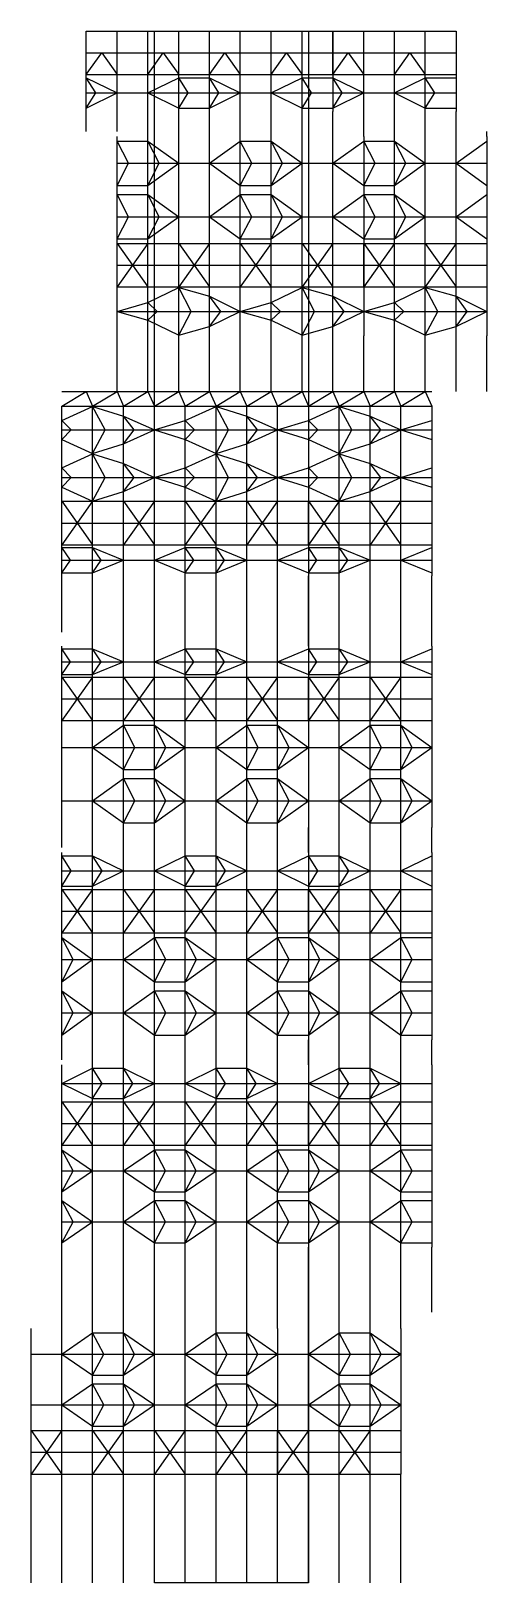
# Model space of a CAD drawing. Header units: metres. Extents: x -0.11 to 0.31, y 0 to 1.42.
import ezdxf

# ---------------------------------------------------------------- set-up
doc = ezdxf.new("R2010")
doc.units = ezdxf.units.M

msp = doc.modelspace()

# ---------------------------------------------------------------- linework, layer by layer
at = {"color": 5}
for points in [[(-0.0625, 1.3848, 0), (-0.0625, 1.4248, 0)], [(-0.0625, 1.4248, 0), (0.0507, 1.4248, 0)], [(-0.0625, 1.3848, 0), (-0.0625, 1.4248, 0)], [(-0.0342, 1.4248, 0), (-0.0342, 1.4248, 0)], [(-0.0342, 1.3848, 0), (-0.0342, 1.4248, 0)], [(-0.0059, 1.4248, 0), (-0.0059, 1.4248, 0)], [(-0.0059, 1.3848, 0), (-0.0059, 1.4248, 0)], [(0.0224, 1.4248, 0), (0.0224, 1.4248, 0)], [(0.0224, 1.3848, 0), (0.0224, 1.4248, 0)], [(0.0507, 1.3848, 0), (0.0507, 1.4248, 0)], [(0.0507, 1.4248, 0), (0.1638, 1.4248, 0)], [(0.0507, 1.3848, 0), (0.0507, 1.4248, 0)], [(0.0789, 1.4248, 0), (0.0789, 1.4248, 0)], [(0.0789, 1.3848, 0), (0.0789, 1.4248, 0)], [(0.1072, 1.4248, 0), (0.1072, 1.4248, 0)], [(0.1072, 1.3848, 0), (0.1072, 1.4248, 0)], [(0.1355, 1.4248, 0), (0.1355, 1.4248, 0)], [(0.1355, 1.3848, 0), (0.1355, 1.4248, 0)], [(0.1638, 1.4248, 0), (0.1638, 1.3848, 0)], [(0.1638, 1.4248, 0), (0.2769, 1.4248, 0)], [(0.1638, 1.3848, 0), (0.1638, 1.4248, 0)], [(0.1921, 1.4248, 0), (0.1921, 1.4248, 0)], [(0.1921, 1.3848, 0), (0.1921, 1.4248, 0)], [(0.2204, 1.4248, 0), (0.2204, 1.4248, 0)], [(0.2204, 1.3848, 0), (0.2204, 1.4248, 0)], [(0.2486, 1.4248, 0), (0.2486, 1.4248, 0)], [(0.2486, 1.3848, 0), (0.2486, 1.4248, 0)], [(0.2769, 1.4248, 0), (0.2769, 1.3848, 0)], [(-0.0625, 1.4048, 0), (-0.0483, 1.4048, 0)], [(-0.0483, 1.4048, 0), (-0.0342, 1.4048, 0)], [(-0.0059, 1.4048, 0), (0.0082, 1.4048, 0)], [(0.0082, 1.4048, 0), (0.0224, 1.4048, 0)], [(0.0507, 1.4048, 0), (0.0648, 1.4048, 0)], [(0.0648, 1.4048, 0), (0.0789, 1.4048, 0)], [(0.1072, 1.4048, 0), (0.1214, 1.4048, 0)], [(0.1214, 1.4048, 0), (0.1355, 1.4048, 0)], [(0.1638, 1.4048, 0), (0.1779, 1.4048, 0)], [(0.1779, 1.4048, 0), (0.1921, 1.4048, 0)], [(0.2204, 1.4048, 0), (0.2345, 1.4048, 0)], [(0.2345, 1.4048, 0), (0.2486, 1.4048, 0)], [(-0.0625, 1.3511, 0), (-0.0625, 1.3848, 0)], [(-0.0625, 1.3848, 0), (0.0507, 1.3848, 0)], [(-0.0342, 1.368, 0), (-0.0342, 1.3848, 0)], [(-0.0342, 1.3848, 0), (-0.0342, 1.3848, 0)], [(-0.0059, 1.368, 0), (-0.0059, 1.3848, 0)], [(-0.0059, 1.3848, 0), (-0.0059, 1.3848, 0)], [(0.0224, 1.368, 0), (0.0224, 1.3848, 0)], [(0.0224, 1.3848, 0), (0.0224, 1.3848, 0)], [(0.0507, 1.3511, 0), (0.0507, 1.3848, 0)], [(0.0507, 1.3848, 0), (0.1638, 1.3848, 0)], [(0.0789, 1.368, 0), (0.0789, 1.3848, 0)], [(0.0789, 1.3848, 0), (0.0789, 1.3848, 0)], [(0.1072, 1.368, 0), (0.1072, 1.3848, 0)], [(0.1072, 1.3848, 0), (0.1072, 1.3848, 0)], [(0.1355, 1.368, 0), (0.1355, 1.3848, 0)], [(0.1355, 1.3848, 0), (0.1355, 1.3848, 0)], [(0.1638, 1.3848, 0), (0.1638, 1.3511, 0)], [(0.1638, 1.3848, 0), (0.2769, 1.3848, 0)], [(0.1921, 1.368, 0), (0.1921, 1.3848, 0)], [(0.1921, 1.3848, 0), (0.1921, 1.3848, 0)], [(0.2204, 1.368, 0), (0.2204, 1.3848, 0)], [(0.2204, 1.3848, 0), (0.2204, 1.3848, 0)], [(0.2486, 1.368, 0), (0.2486, 1.3848, 0)], [(0.2486, 1.3848, 0), (0.2486, 1.3848, 0)], [(0.2769, 1.3848, 0), (0.2769, 1.3511, 0)], [(-0.0625, 1.3819, 0), (-0.0342, 1.368, 0), (-0.0059, 1.368, 0), (0.0224, 1.3819, 0), (0.0507, 1.3819, 0)], [(-0.0625, 1.354, 0), (-0.0342, 1.368, 0), (-0.0059, 1.368, 0), (0.0224, 1.354, 0), (0.0507, 1.354, 0)], [(-0.0342, 1.3511, 0), (-0.0342, 1.368, 0)], [(-0.0059, 1.3511, 0), (-0.0059, 1.368, 0)], [(0.0507, 1.3819, 0), (0.0789, 1.368, 0), (0.1072, 1.368, 0), (0.1355, 1.3819, 0), (0.1638, 1.3819, 0)], [(0.0507, 1.354, 0), (0.0789, 1.368, 0), (0.1072, 1.368, 0), (0.1355, 1.354, 0), (0.1638, 1.354, 0)], [(0.0789, 1.3511, 0), (0.0789, 1.368, 0)], [(0.1072, 1.3511, 0), (0.1072, 1.368, 0)], [(0.1638, 1.3819, 0), (0.1921, 1.368, 0), (0.2204, 1.368, 0), (0.2486, 1.3819, 0), (0.2769, 1.3819, 0)], [(0.1638, 1.354, 0), (0.1921, 1.368, 0), (0.2204, 1.368, 0), (0.2486, 1.354, 0), (0.2769, 1.354, 0)], [(0.1921, 1.3511, 0), (0.1921, 1.368, 0)], [(0.2204, 1.3511, 0), (0.2204, 1.368, 0)], [(0.0224, 1.3511, 0), (0.0224, 1.354, 0)], [(0.1355, 1.3511, 0), (0.1355, 1.354, 0)], [(0.2486, 1.3511, 0), (0.2486, 1.354, 0)], [(-0.0625, 1.3325, 0), (-0.0625, 1.3511, 0)], [(-0.0342, 1.3325, 0), (-0.0342, 1.3511, 0)], [(-0.0059, 1.3325, 0), (-0.0059, 1.3511, 0)], [(0.0224, 1.3325, 0), (0.0224, 1.3511, 0)], [(0.0507, 1.3325, 0), (0.0507, 1.3511, 0)], [(0.0789, 1.3325, 0), (0.0789, 1.3511, 0)], [(0.1072, 1.3325, 0), (0.1072, 1.3511, 0)], [(0.1355, 1.3325, 0), (0.1355, 1.3511, 0)], [(0.1638, 1.3325, 0), (0.1638, 1.3511, 0)], [(0.1921, 1.3325, 0), (0.1921, 1.3511, 0)], [(0.2204, 1.3325, 0), (0.2204, 1.3511, 0)], [(0.2486, 1.3325, 0), (0.2486, 1.3511, 0)], [(0.2769, 1.3325, 0), (0.2769, 1.3511, 0)], [(-0.0342, 1.3325, 0), (-0.0342, 1.3325, 0)], [(-0.0342, 1.2299, 0), (-0.0342, 1.3279, 0)], [(-0.0059, 1.3279, 0), (-0.0059, 1.3325, 0)], [(-0.0059, 1.3325, 0), (-0.0059, 1.3325, 0)], [(-0.0059, 1.3034, 0), (-0.0059, 1.3279, 0)], [(-0.0059, 1.3279, 0), (-0.0059, 1.3279, 0)], [(0.0224, 1.3279, 0), (0.0224, 1.3325, 0)], [(0.0224, 1.3325, 0), (0.0224, 1.3325, 0)], [(0.0224, 1.3034, 0), (0.0224, 1.3279, 0)], [(0.0224, 1.3279, 0), (0.0224, 1.3279, 0)], [(0.0507, 1.3279, 0), (0.0507, 1.3325, 0)], [(0.0507, 1.3325, 0), (0.0507, 1.3325, 0)], [(0.0507, 1.3034, 0), (0.0507, 1.3279, 0)], [(0.0507, 1.3279, 0), (0.0507, 1.3279, 0)], [(0.0789, 1.3279, 0), (0.0789, 1.3325, 0)], [(0.0789, 1.3325, 0), (0.0789, 1.3325, 0)], [(0.0789, 1.3279, 0), (0.0789, 1.3325, 0)], [(0.0789, 1.2299, 0), (0.0789, 1.3279, 0)], [(0.1072, 1.3279, 0), (0.1072, 1.3325, 0)], [(0.1072, 1.3325, 0), (0.1072, 1.3325, 0)], [(0.1072, 1.3034, 0), (0.1072, 1.3279, 0)], [(0.1072, 1.3279, 0), (0.1072, 1.3279, 0)], [(0.1355, 1.3279, 0), (0.1355, 1.3325, 0)], [(0.1355, 1.3325, 0), (0.1355, 1.3325, 0)], [(0.1355, 1.3034, 0), (0.1355, 1.3279, 0)], [(0.1355, 1.3279, 0), (0.1355, 1.3279, 0)], [(0.1638, 1.3279, 0), (0.1638, 1.3325, 0)], [(0.1638, 1.3325, 0), (0.1638, 1.3325, 0)], [(0.1638, 1.3034, 0), (0.1638, 1.3279, 0)], [(0.1638, 1.3279, 0), (0.1638, 1.3279, 0)], [(0.1921, 1.3279, 0), (0.1921, 1.3325, 0)], [(0.1921, 1.3325, 0), (0.1921, 1.3325, 0)], [(0.1921, 1.3279, 0), (0.1921, 1.2299, 0)], [(0.2204, 1.3279, 0), (0.2204, 1.3325, 0)], [(0.2204, 1.3325, 0), (0.2204, 1.3325, 0)], [(0.2204, 1.3034, 0), (0.2204, 1.3279, 0)], [(0.2204, 1.3279, 0), (0.2204, 1.3279, 0)], [(0.2486, 1.3279, 0), (0.2486, 1.3325, 0)], [(0.2486, 1.3325, 0), (0.2486, 1.3325, 0)], [(0.2486, 1.3034, 0), (0.2486, 1.3279, 0)], [(0.2486, 1.3279, 0), (0.2486, 1.3279, 0)], [(0.2769, 1.3279, 0), (0.2769, 1.3325, 0)], [(0.2769, 1.3325, 0), (0.2769, 1.3325, 0)], [(0.2769, 1.3034, 0), (0.2769, 1.3279, 0)], [(0.2769, 1.3279, 0), (0.2769, 1.3279, 0)], [(0.3052, 1.3279, 0), (0.3052, 1.3325, 0)], [(0.3052, 1.3279, 0), (0.3052, 1.2299, 0)], [(-0.0342, 1.3237, 0), (-0.0059, 1.3237, 0), (0.0224, 1.3034, 0), (0.0507, 1.3034, 0), (0.0789, 1.3237, 0)], [(0.0789, 1.3237, 0), (0.1072, 1.3237, 0), (0.1355, 1.3034, 0), (0.1638, 1.3034, 0), (0.1921, 1.3237, 0)], [(0.1921, 1.3237, 0), (0.2204, 1.3237, 0), (0.2486, 1.3034, 0), (0.2769, 1.3034, 0), (0.3052, 1.3237, 0)], [(-0.0342, 1.2831, 0), (-0.0059, 1.2831, 0), (0.0224, 1.3034, 0), (0.0507, 1.3034, 0), (0.0789, 1.2831, 0)], [(0.0224, 1.2789, 0), (0.0224, 1.3034, 0)], [(0.0507, 1.2789, 0), (0.0507, 1.3034, 0)], [(0.0789, 1.2831, 0), (0.1072, 1.2831, 0), (0.1355, 1.3034, 0), (0.1638, 1.3034, 0), (0.1921, 1.2831, 0)], [(0.1355, 1.2789, 0), (0.1355, 1.3034, 0)], [(0.1638, 1.2789, 0), (0.1638, 1.3034, 0)], [(0.1921, 1.2831, 0), (0.2204, 1.2831, 0), (0.2486, 1.3034, 0), (0.2769, 1.3034, 0), (0.3052, 1.2831, 0)], [(0.2486, 1.2789, 0), (0.2486, 1.3034, 0)], [(0.2769, 1.2789, 0), (0.2769, 1.3034, 0)], [(-0.0059, 1.2789, 0), (-0.0059, 1.2831, 0)], [(0.1072, 1.2789, 0), (0.1072, 1.2831, 0)], [(0.2204, 1.2789, 0), (0.2204, 1.2831, 0)], [(-0.0342, 1.2747, 0), (-0.0059, 1.2747, 0), (0.0224, 1.2544, 0), (0.0507, 1.2544, 0), (0.0789, 1.2747, 0)], [(-0.0059, 1.2544, 0), (-0.0059, 1.2789, 0)], [(0.0224, 1.2544, 0), (0.0224, 1.2789, 0)], [(0.0507, 1.2544, 0), (0.0507, 1.2789, 0)], [(0.0789, 1.2747, 0), (0.1072, 1.2747, 0), (0.1355, 1.2544, 0), (0.1638, 1.2544, 0), (0.1921, 1.2747, 0)], [(0.1072, 1.2544, 0), (0.1072, 1.2789, 0)], [(0.1355, 1.2544, 0), (0.1355, 1.2789, 0)], [(0.1638, 1.2544, 0), (0.1638, 1.2789, 0)], [(0.1921, 1.2747, 0), (0.2204, 1.2747, 0), (0.2486, 1.2544, 0), (0.2769, 1.2544, 0), (0.3052, 1.2747, 0)], [(0.2204, 1.2544, 0), (0.2204, 1.2789, 0)], [(0.2486, 1.2544, 0), (0.2486, 1.2789, 0)], [(0.2769, 1.2544, 0), (0.2769, 1.2789, 0)], [(-0.0342, 1.2341, 0), (-0.0059, 1.2341, 0), (0.0224, 1.2544, 0), (0.0507, 1.2544, 0), (0.0789, 1.2341, 0)], [(0.0224, 1.2299, 0), (0.0224, 1.2544, 0)], [(0.0507, 1.2299, 0), (0.0507, 1.2544, 0)], [(0.0789, 1.2341, 0), (0.1072, 1.2341, 0), (0.1355, 1.2544, 0), (0.1638, 1.2544, 0), (0.1921, 1.2341, 0)], [(0.1355, 1.2299, 0), (0.1355, 1.2544, 0)], [(0.1638, 1.2299, 0), (0.1638, 1.2544, 0)], [(0.1921, 1.2341, 0), (0.2204, 1.2341, 0), (0.2486, 1.2544, 0), (0.2769, 1.2544, 0), (0.3052, 1.2341, 0)], [(0.2486, 1.2299, 0), (0.2486, 1.2544, 0)], [(0.2769, 1.2299, 0), (0.2769, 1.2544, 0)], [(-0.0342, 1.1899, 0), (-0.0342, 1.2299, 0)], [(-0.0342, 1.2299, 0), (0.0789, 1.2299, 0)], [(-0.0342, 1.1899, 0), (-0.0342, 1.2299, 0)], [(-0.0059, 1.2299, 0), (-0.0059, 1.2341, 0)], [(-0.0059, 1.2299, 0), (-0.0059, 1.2299, 0)], [(-0.0059, 1.1899, 0), (-0.0059, 1.2299, 0)], [(0.0224, 1.2299, 0), (0.0224, 1.2299, 0)], [(0.0224, 1.1899, 0), (0.0224, 1.2299, 0)], [(0.0507, 1.2299, 0), (0.0507, 1.2299, 0)], [(0.0507, 1.1899, 0), (0.0507, 1.2299, 0)], [(0.0789, 1.1899, 0), (0.0789, 1.2299, 0)], [(0.0789, 1.2299, 0), (0.1921, 1.2299, 0)], [(0.0789, 1.1899, 0), (0.0789, 1.2299, 0)], [(0.1072, 1.2299, 0), (0.1072, 1.2341, 0)], [(0.1072, 1.2299, 0), (0.1072, 1.2299, 0)], [(0.1072, 1.1899, 0), (0.1072, 1.2299, 0)], [(0.1355, 1.2299, 0), (0.1355, 1.2299, 0)], [(0.1355, 1.1899, 0), (0.1355, 1.2299, 0)], [(0.1638, 1.2299, 0), (0.1638, 1.2299, 0)], [(0.1638, 1.1899, 0), (0.1638, 1.2299, 0)], [(0.1921, 1.2299, 0), (0.1921, 1.1899, 0)], [(0.1921, 1.2299, 0), (0.3052, 1.2299, 0)], [(0.1921, 1.1899, 0), (0.1921, 1.2299, 0)], [(0.2204, 1.2299, 0), (0.2204, 1.2341, 0)], [(0.2204, 1.2299, 0), (0.2204, 1.2299, 0)], [(0.2204, 1.1899, 0), (0.2204, 1.2299, 0)], [(0.2486, 1.2299, 0), (0.2486, 1.2299, 0)], [(0.2486, 1.1899, 0), (0.2486, 1.2299, 0)], [(0.2769, 1.2299, 0), (0.2769, 1.2299, 0)], [(0.2769, 1.1899, 0), (0.2769, 1.2299, 0)], [(0.3052, 1.2299, 0), (0.3052, 1.1899, 0)], [(-0.0342, 1.2099, 0), (-0.0201, 1.2099, 0)], [(-0.0201, 1.2099, 0), (-0.0059, 1.2099, 0)], [(0.0224, 1.2099, 0), (0.0365, 1.2099, 0)], [(0.0365, 1.2099, 0), (0.0507, 1.2099, 0)], [(0.0789, 1.2099, 0), (0.0931, 1.2099, 0)], [(0.0931, 1.2099, 0), (0.1072, 1.2099, 0)], [(0.1355, 1.2099, 0), (0.1497, 1.2099, 0)], [(0.1497, 1.2099, 0), (0.1638, 1.2099, 0)], [(0.1921, 1.2099, 0), (0.2062, 1.2099, 0)], [(0.2062, 1.2099, 0), (0.2204, 1.2099, 0)], [(0.2486, 1.2099, 0), (0.2628, 1.2099, 0)], [(0.2628, 1.2099, 0), (0.2769, 1.2099, 0)], [(-0.0342, 1.1451, 0), (-0.0342, 1.1899, 0)], [(-0.0342, 1.1899, 0), (0.0789, 1.1899, 0)], [(-0.0342, 1.1675, 0), (-0.0059, 1.1755, 0), (0.0224, 1.1895, 0), (0.0507, 1.1815, 0), (0.0789, 1.1675, 0)], [(-0.0059, 1.1675, 0), (-0.0059, 1.1899, 0)], [(-0.0059, 1.1899, 0), (-0.0059, 1.1899, 0)], [(0.0224, 1.1675, 0), (0.0224, 1.1899, 0)], [(0.0224, 1.1899, 0), (0.0224, 1.1899, 0)], [(0.0507, 1.1675, 0), (0.0507, 1.1899, 0)], [(0.0507, 1.1899, 0), (0.0507, 1.1899, 0)], [(0.0789, 1.1451, 0), (0.0789, 1.1899, 0)], [(0.0789, 1.1899, 0), (0.1921, 1.1899, 0)], [(0.0789, 1.1675, 0), (0.1072, 1.1755, 0), (0.1355, 1.1895, 0), (0.1638, 1.1815, 0), (0.1921, 1.1675, 0)], [(0.1072, 1.1675, 0), (0.1072, 1.1899, 0)], [(0.1072, 1.1899, 0), (0.1072, 1.1899, 0)], [(0.1355, 1.1675, 0), (0.1355, 1.1899, 0)], [(0.1355, 1.1899, 0), (0.1355, 1.1899, 0)], [(0.1638, 1.1675, 0), (0.1638, 1.1899, 0)], [(0.1638, 1.1899, 0), (0.1638, 1.1899, 0)], [(0.1921, 1.1899, 0), (0.1921, 1.1451, 0)], [(0.1921, 1.1899, 0), (0.3052, 1.1899, 0)], [(0.1921, 1.1675, 0), (0.2204, 1.1755, 0), (0.2486, 1.1895, 0), (0.2769, 1.1815, 0), (0.3052, 1.1675, 0)], [(0.2204, 1.1675, 0), (0.2204, 1.1899, 0)], [(0.2204, 1.1899, 0), (0.2204, 1.1899, 0)], [(0.2486, 1.1675, 0), (0.2486, 1.1899, 0)], [(0.2486, 1.1899, 0), (0.2486, 1.1899, 0)], [(0.2769, 1.1675, 0), (0.2769, 1.1899, 0)], [(0.2769, 1.1899, 0), (0.2769, 1.1899, 0)], [(0.3052, 1.1899, 0), (0.3052, 1.1451, 0)], [(-0.0342, 1.1675, 0), (-0.0059, 1.1595, 0), (0.0224, 1.1455, 0), (0.0507, 1.1535, 0), (0.0789, 1.1675, 0)], [(-0.0059, 1.1451, 0), (-0.0059, 1.1595, 0)], [(0.0789, 1.1675, 0), (0.1072, 1.1595, 0), (0.1355, 1.1455, 0), (0.1638, 1.1535, 0), (0.1921, 1.1675, 0)], [(0.1072, 1.1451, 0), (0.1072, 1.1595, 0)], [(0.1921, 1.1675, 0), (0.2204, 1.1595, 0), (0.2486, 1.1455, 0), (0.2769, 1.1535, 0), (0.3052, 1.1675, 0)], [(0.2204, 1.1451, 0), (0.2204, 1.1595, 0)], [(-0.0342, 1.0938, 0), (-0.0342, 1.1451, 0)], [(-0.0059, 1.0938, 0), (-0.0059, 1.1451, 0)], [(0.0224, 1.1451, 0), (0.0224, 1.1455, 0)], [(0.0224, 1.0938, 0), (0.0224, 1.1451, 0)], [(0.0507, 1.1451, 0), (0.0507, 1.1535, 0)], [(0.0507, 1.0938, 0), (0.0507, 1.1451, 0)], [(0.0789, 1.0938, 0), (0.0789, 1.1451, 0)], [(0.1072, 1.0938, 0), (0.1072, 1.1451, 0)], [(0.1355, 1.1451, 0), (0.1355, 1.1455, 0)], [(0.1355, 1.0938, 0), (0.1355, 1.1451, 0)], [(0.1638, 1.1451, 0), (0.1638, 1.1535, 0)], [(0.1638, 1.0938, 0), (0.1638, 1.1451, 0)], [(0.1921, 1.0938, 0), (0.1921, 1.1451, 0)], [(0.2204, 1.0938, 0), (0.2204, 1.1451, 0)], [(0.2486, 1.1451, 0), (0.2486, 1.1455, 0)], [(0.2486, 1.0938, 0), (0.2486, 1.1451, 0)], [(0.2769, 1.1451, 0), (0.2769, 1.1535, 0)], [(0.2769, 1.0938, 0), (0.2769, 1.1451, 0)], [(0.3052, 1.0938, 0), (0.3052, 1.1451, 0)], [(-0.0849, 1.0804, 0), (-0.0625, 1.0938, 0), (-0.0566, 1.0804, 0), (-0.0342, 1.0938, 0), (-0.0283, 1.0804, 0), (-0.0059, 1.0938, 0), (0, 1.0804, 0), (0.0224, 1.0938, 0), (0.0283, 1.0804, 0)], [(-0.0625, 1.0938, 0), (-0.0625, 1.0938, 0)], [(-0.0342, 1.0938, 0), (-0.0342, 1.0938, 0)], [(-0.0059, 1.0938, 0), (-0.0059, 1.0938, 0)], [(0.0224, 1.0938, 0), (0.0224, 1.0938, 0)], [(0.0283, 1.0804, 0), (0.0507, 1.0938, 0), (0.0566, 1.0804, 0), (0.0789, 1.0938, 0), (0.0849, 1.0804, 0), (0.1072, 1.0938, 0), (0.1131, 1.0804, 0), (0.1355, 1.0938, 0), (0.1414, 1.0804, 0)], [(0.0507, 1.0938, 0), (0.0507, 1.0938, 0)], [(0.0789, 1.0938, 0), (0.0789, 1.0938, 0)], [(0.1072, 1.0938, 0), (0.1072, 1.0938, 0)], [(0.1355, 1.0938, 0), (0.1355, 1.0938, 0)], [(0.1414, 1.0804, 0), (0.1638, 1.0938, 0), (0.1697, 1.0804, 0), (0.1921, 1.0938, 0), (0.198, 1.0804, 0), (0.2204, 1.0938, 0), (0.2263, 1.0804, 0), (0.2486, 1.0938, 0), (0.2546, 1.0804, 0)], [(0.1638, 1.0938, 0), (0.1638, 1.0938, 0)], [(0.1921, 1.0938, 0), (0.1921, 1.0938, 0)], [(0.2204, 1.0938, 0), (0.2204, 1.0938, 0)], [(0.2486, 1.0938, 0), (0.2486, 1.0938, 0)], [(-0.0849, 0.9931, 0), (-0.0849, 1.0804, 0)], [(-0.0849, 1.0673, 0), (-0.0566, 1.0802, 0), (-0.0283, 1.0714, 0), (0, 1.0586, 0), (0.0283, 1.0673, 0)], [(-0.0566, 1.0586, 0), (-0.0566, 1.0804, 0)], [(-0.0566, 1.0804, 0), (-0.0566, 1.0804, 0)], [(-0.0283, 1.0586, 0), (-0.0283, 1.0804, 0)], [(-0.0283, 1.0804, 0), (-0.0283, 1.0804, 0)], [(0, 1.0586, 0), (0, 1.0804, 0)], [(0, 1.0804, 0), (0, 1.0804, 0)], [(0.0283, 0.9931, 0), (0.0283, 1.0804, 0)], [(0.0283, 1.0673, 0), (0.0566, 1.0802, 0), (0.0849, 1.0714, 0), (0.1131, 1.0586, 0), (0.1414, 1.0673, 0)], [(0.0566, 1.0586, 0), (0.0566, 1.0804, 0)], [(0.0566, 1.0804, 0), (0.0566, 1.0804, 0)], [(0.0849, 1.0586, 0), (0.0849, 1.0804, 0)], [(0.0849, 1.0804, 0), (0.0849, 1.0804, 0)], [(0.1131, 1.0586, 0), (0.1131, 1.0804, 0)], [(0.1131, 1.0804, 0), (0.1131, 1.0804, 0)], [(0.1414, 1.0804, 0), (0.1414, 0.9931, 0)], [(0.1414, 1.0673, 0), (0.1697, 1.0802, 0), (0.198, 1.0714, 0), (0.2263, 1.0586, 0), (0.2546, 1.0673, 0)], [(0.1697, 1.0586, 0), (0.1697, 1.0804, 0)], [(0.1697, 1.0804, 0), (0.1697, 1.0804, 0)], [(0.198, 1.0586, 0), (0.198, 1.0804, 0)], [(0.198, 1.0804, 0), (0.198, 1.0804, 0)], [(0.2263, 1.0586, 0), (0.2263, 1.0804, 0)], [(0.2263, 1.0804, 0), (0.2263, 1.0804, 0)], [(0.2546, 1.0804, 0), (0.2546, 0.9931, 0)], [(-0.0849, 1.0498, 0), (-0.0566, 1.037, 0), (-0.0283, 1.0457, 0), (0, 1.0586, 0), (0.0283, 1.0498, 0)], [(0, 1.0368, 0), (0, 1.0586, 0)], [(0.0283, 1.0498, 0), (0.0566, 1.037, 0), (0.0849, 1.0457, 0), (0.1131, 1.0586, 0), (0.1414, 1.0498, 0)], [(0.1131, 1.0368, 0), (0.1131, 1.0586, 0)], [(0.1414, 1.0498, 0), (0.1697, 1.037, 0), (0.198, 1.0457, 0), (0.2263, 1.0586, 0), (0.2546, 1.0498, 0)], [(0.2263, 1.0368, 0), (0.2263, 1.0586, 0)], [(-0.0283, 1.0368, 0), (-0.0283, 1.0457, 0)], [(0.0849, 1.0368, 0), (0.0849, 1.0457, 0)], [(0.198, 1.0368, 0), (0.198, 1.0457, 0)], [(-0.0849, 1.0237, 0), (-0.0566, 1.0366, 0), (-0.0283, 1.0278, 0), (0, 1.0149, 0), (0.0283, 1.0237, 0)], [(-0.0566, 1.0368, 0), (-0.0566, 1.037, 0)], [(-0.0566, 1.0149, 0), (-0.0566, 1.0368, 0)], [(-0.0283, 1.0149, 0), (-0.0283, 1.0368, 0)], [(0, 1.0149, 0), (0, 1.0368, 0)], [(0.0283, 1.0237, 0), (0.0566, 1.0366, 0), (0.0849, 1.0278, 0), (0.1131, 1.0149, 0), (0.1414, 1.0237, 0)], [(0.0566, 1.0368, 0), (0.0566, 1.037, 0)], [(0.0566, 1.0149, 0), (0.0566, 1.0368, 0)], [(0.0849, 1.0149, 0), (0.0849, 1.0368, 0)], [(0.1131, 1.0149, 0), (0.1131, 1.0368, 0)], [(0.1414, 1.0237, 0), (0.1697, 1.0366, 0), (0.198, 1.0278, 0), (0.2263, 1.0149, 0), (0.2546, 1.0237, 0)], [(0.1697, 1.0368, 0), (0.1697, 1.037, 0)], [(0.1697, 1.0149, 0), (0.1697, 1.0368, 0)], [(0.198, 1.0149, 0), (0.198, 1.0368, 0)], [(0.2263, 1.0149, 0), (0.2263, 1.0368, 0)], [(-0.0849, 1.0062, 0), (-0.0566, 0.9933, 0), (-0.0283, 1.0021, 0), (0, 1.0149, 0), (0.0283, 1.0062, 0)], [(0, 0.9931, 0), (0, 1.0149, 0)], [(0.0283, 1.0062, 0), (0.0566, 0.9933, 0), (0.0849, 1.0021, 0), (0.1131, 1.0149, 0), (0.1414, 1.0062, 0)], [(0.1131, 0.9931, 0), (0.1131, 1.0149, 0)], [(0.1414, 1.0062, 0), (0.1697, 0.9933, 0), (0.198, 1.0021, 0), (0.2263, 1.0149, 0), (0.2546, 1.0062, 0)], [(0.2263, 0.9931, 0), (0.2263, 1.0149, 0)], [(-0.0283, 0.9931, 0), (-0.0283, 1.0021, 0)], [(0.0849, 0.9931, 0), (0.0849, 1.0021, 0)], [(0.198, 0.9931, 0), (0.198, 1.0021, 0)], [(-0.0849, 0.9531, 0), (-0.0849, 0.9931, 0)], [(-0.0849, 0.9931, 0), (0.0283, 0.9931, 0)], [(-0.0849, 0.9531, 0), (-0.0849, 0.9931, 0)], [(-0.0566, 0.9931, 0), (-0.0566, 0.9933, 0)], [(-0.0566, 0.9931, 0), (-0.0566, 0.9931, 0)], [(-0.0566, 0.9531, 0), (-0.0566, 0.9931, 0)], [(-0.0283, 0.9931, 0), (-0.0283, 0.9931, 0)], [(-0.0283, 0.9531, 0), (-0.0283, 0.9931, 0)], [(0, 0.9931, 0), (0, 0.9931, 0)], [(0, 0.9531, 0), (0, 0.9931, 0)], [(0.0283, 0.9531, 0), (0.0283, 0.9931, 0)], [(0.0283, 0.9931, 0), (0.1414, 0.9931, 0)], [(0.0283, 0.9531, 0), (0.0283, 0.9931, 0)], [(0.0566, 0.9931, 0), (0.0566, 0.9933, 0)], [(0.0566, 0.9931, 0), (0.0566, 0.9931, 0)], [(0.0566, 0.9531, 0), (0.0566, 0.9931, 0)], [(0.0849, 0.9931, 0), (0.0849, 0.9931, 0)], [(0.0849, 0.9531, 0), (0.0849, 0.9931, 0)], [(0.1131, 0.9931, 0), (0.1131, 0.9931, 0)], [(0.1131, 0.9531, 0), (0.1131, 0.9931, 0)], [(0.1414, 0.9931, 0), (0.1414, 0.9531, 0)], [(0.1414, 0.9931, 0), (0.2546, 0.9931, 0)], [(0.1414, 0.9531, 0), (0.1414, 0.9931, 0)], [(0.1697, 0.9931, 0), (0.1697, 0.9933, 0)], [(0.1697, 0.9931, 0), (0.1697, 0.9931, 0)], [(0.1697, 0.9531, 0), (0.1697, 0.9931, 0)], [(0.198, 0.9931, 0), (0.198, 0.9931, 0)], [(0.198, 0.9531, 0), (0.198, 0.9931, 0)], [(0.2263, 0.9931, 0), (0.2263, 0.9931, 0)], [(0.2263, 0.9531, 0), (0.2263, 0.9931, 0)], [(0.2546, 0.9931, 0), (0.2546, 0.9531, 0)], [(-0.0849, 0.9731, 0), (-0.0707, 0.9731, 0)], [(-0.0707, 0.9731, 0), (-0.0566, 0.9731, 0)], [(-0.0283, 0.9731, 0), (-0.0141, 0.9731, 0)], [(-0.0141, 0.9731, 0), (0, 0.9731, 0)], [(0.0283, 0.9731, 0), (0.0424, 0.9731, 0)], [(0.0424, 0.9731, 0), (0.0566, 0.9731, 0)], [(0.0849, 0.9731, 0), (0.099, 0.9731, 0)], [(0.099, 0.9731, 0), (0.1131, 0.9731, 0)], [(0.1414, 0.9731, 0), (0.1556, 0.9731, 0)], [(0.1556, 0.9731, 0), (0.1697, 0.9731, 0)], [(0.198, 0.9731, 0), (0.2121, 0.9731, 0)], [(0.2121, 0.9731, 0), (0.2263, 0.9731, 0)], [(-0.0849, 0.9248, 0), (-0.0849, 0.9531, 0)], [(-0.0849, 0.9531, 0), (0.0283, 0.9531, 0)], [(-0.0849, 0.9507, 0), (-0.0566, 0.9507, 0), (-0.0283, 0.939, 0), (0, 0.939, 0), (0.0283, 0.9507, 0)], [(-0.0566, 0.939, 0), (-0.0566, 0.9531, 0)], [(-0.0566, 0.9531, 0), (-0.0566, 0.9531, 0)], [(-0.0283, 0.939, 0), (-0.0283, 0.9531, 0)], [(-0.0283, 0.9531, 0), (-0.0283, 0.9531, 0)], [(0, 0.939, 0), (0, 0.9531, 0)], [(0, 0.9531, 0), (0, 0.9531, 0)], [(0.0283, 0.9248, 0), (0.0283, 0.9531, 0)], [(0.0283, 0.9531, 0), (0.1414, 0.9531, 0)], [(0.0283, 0.9507, 0), (0.0566, 0.9507, 0), (0.0849, 0.939, 0), (0.1131, 0.939, 0), (0.1414, 0.9507, 0)], [(0.0566, 0.939, 0), (0.0566, 0.9531, 0)], [(0.0566, 0.9531, 0), (0.0566, 0.9531, 0)], [(0.0849, 0.939, 0), (0.0849, 0.9531, 0)], [(0.0849, 0.9531, 0), (0.0849, 0.9531, 0)], [(0.1131, 0.939, 0), (0.1131, 0.9531, 0)], [(0.1131, 0.9531, 0), (0.1131, 0.9531, 0)], [(0.1414, 0.9531, 0), (0.1414, 0.9248, 0)], [(0.1414, 0.9531, 0), (0.2546, 0.9531, 0)], [(0.1414, 0.9507, 0), (0.1697, 0.9507, 0), (0.198, 0.939, 0), (0.2263, 0.939, 0), (0.2546, 0.9507, 0)], [(0.1697, 0.939, 0), (0.1697, 0.9531, 0)], [(0.1697, 0.9531, 0), (0.1697, 0.9531, 0)], [(0.198, 0.939, 0), (0.198, 0.9531, 0)], [(0.198, 0.9531, 0), (0.198, 0.9531, 0)], [(0.2263, 0.939, 0), (0.2263, 0.9531, 0)], [(0.2263, 0.9531, 0), (0.2263, 0.9531, 0)], [(0.2546, 0.9531, 0), (0.2546, 0.9248, 0)], [(-0.0849, 0.9273, 0), (-0.0566, 0.9273, 0), (-0.0283, 0.939, 0), (0, 0.939, 0), (0.0283, 0.9273, 0)], [(-0.0566, 0.9248, 0), (-0.0566, 0.9273, 0)], [(-0.0283, 0.9248, 0), (-0.0283, 0.939, 0)], [(0, 0.9248, 0), (0, 0.939, 0)], [(0.0283, 0.9273, 0), (0.0566, 0.9273, 0), (0.0849, 0.939, 0), (0.1131, 0.939, 0), (0.1414, 0.9273, 0)], [(0.0566, 0.9248, 0), (0.0566, 0.9273, 0)], [(0.0849, 0.9248, 0), (0.0849, 0.939, 0)], [(0.1131, 0.9248, 0), (0.1131, 0.939, 0)], [(0.1414, 0.9273, 0), (0.1697, 0.9273, 0), (0.198, 0.939, 0), (0.2263, 0.939, 0), (0.2546, 0.9273, 0)], [(0.1697, 0.9248, 0), (0.1697, 0.9273, 0)], [(0.198, 0.9248, 0), (0.198, 0.939, 0)], [(0.2263, 0.9248, 0), (0.2263, 0.939, 0)], [(-0.0849, 0.873, 0), (-0.0849, 0.9248, 0)], [(-0.0566, 0.873, 0), (-0.0566, 0.9248, 0)], [(-0.0283, 0.873, 0), (-0.0283, 0.9248, 0)], [(0, 0.873, 0), (0, 0.9248, 0)], [(0.0283, 0.873, 0), (0.0283, 0.9248, 0)], [(0.0566, 0.873, 0), (0.0566, 0.9248, 0)], [(0.0849, 0.873, 0), (0.0849, 0.9248, 0)], [(0.1131, 0.873, 0), (0.1131, 0.9248, 0)], [(0.1414, 0.873, 0), (0.1414, 0.9248, 0)], [(0.1697, 0.873, 0), (0.1697, 0.9248, 0)], [(0.198, 0.873, 0), (0.198, 0.9248, 0)], [(0.2263, 0.873, 0), (0.2263, 0.9248, 0)], [(0.2546, 0.873, 0), (0.2546, 0.9248, 0)], [(-0.0566, 0.86, 0), (-0.0566, 0.873, 0)], [(-0.0566, 0.873, 0), (-0.0566, 0.873, 0)], [(-0.0283, 0.86, 0), (-0.0283, 0.873, 0)], [(-0.0283, 0.873, 0), (-0.0283, 0.873, 0)], [(0, 0.86, 0), (0, 0.873, 0)], [(0, 0.873, 0), (0, 0.873, 0)], [(0.0283, 0.86, 0), (0.0283, 0.873, 0)], [(0.0283, 0.86, 0), (0.0283, 0.873, 0)], [(0.0283, 0.873, 0), (0.0283, 0.873, 0)], [(0.0566, 0.86, 0), (0.0566, 0.873, 0)], [(0.0566, 0.873, 0), (0.0566, 0.873, 0)], [(0.0849, 0.86, 0), (0.0849, 0.873, 0)], [(0.0849, 0.873, 0), (0.0849, 0.873, 0)], [(0.1131, 0.86, 0), (0.1131, 0.873, 0)], [(0.1131, 0.873, 0), (0.1131, 0.873, 0)], [(0.1414, 0.86, 0), (0.1414, 0.873, 0)], [(0.1414, 0.873, 0), (0.1414, 0.873, 0)], [(0.1697, 0.86, 0), (0.1697, 0.873, 0)], [(0.1697, 0.873, 0), (0.1697, 0.873, 0)], [(0.198, 0.86, 0), (0.198, 0.873, 0)], [(0.198, 0.873, 0), (0.198, 0.873, 0)], [(0.2263, 0.86, 0), (0.2263, 0.873, 0)], [(0.2263, 0.873, 0), (0.2263, 0.873, 0)], [(0.2546, 0.86, 0), (0.2546, 0.873, 0)], [(0.2546, 0.873, 0), (0.2546, 0.873, 0)], [(-0.0849, 0.8317, 0), (-0.0849, 0.86, 0)], [(-0.0849, 0.8576, 0), (-0.0566, 0.8576, 0), (-0.0283, 0.8458, 0), (0, 0.8458, 0), (0.0283, 0.8576, 0)], [(-0.0566, 0.8458, 0), (-0.0566, 0.86, 0)], [(-0.0566, 0.86, 0), (-0.0566, 0.86, 0)], [(-0.0283, 0.8458, 0), (-0.0283, 0.86, 0)], [(-0.0283, 0.86, 0), (-0.0283, 0.86, 0)], [(0, 0.8458, 0), (0, 0.86, 0)], [(0, 0.86, 0), (0, 0.86, 0)], [(0.0283, 0.8317, 0), (0.0283, 0.86, 0)], [(0.0283, 0.8576, 0), (0.0566, 0.8576, 0), (0.0849, 0.8458, 0), (0.1131, 0.8458, 0), (0.1414, 0.8576, 0)], [(0.0566, 0.8458, 0), (0.0566, 0.86, 0)], [(0.0566, 0.86, 0), (0.0566, 0.86, 0)], [(0.0849, 0.8458, 0), (0.0849, 0.86, 0)], [(0.0849, 0.86, 0), (0.0849, 0.86, 0)], [(0.1131, 0.8458, 0), (0.1131, 0.86, 0)], [(0.1131, 0.86, 0), (0.1131, 0.86, 0)], [(0.1414, 0.86, 0), (0.1414, 0.8317, 0)], [(0.1414, 0.8576, 0), (0.1697, 0.8576, 0), (0.198, 0.8458, 0), (0.2263, 0.8458, 0), (0.2546, 0.8576, 0)], [(0.1697, 0.8458, 0), (0.1697, 0.86, 0)], [(0.1697, 0.86, 0), (0.1697, 0.86, 0)], [(0.198, 0.8458, 0), (0.198, 0.86, 0)], [(0.198, 0.86, 0), (0.198, 0.86, 0)], [(0.2263, 0.8458, 0), (0.2263, 0.86, 0)], [(0.2263, 0.86, 0), (0.2263, 0.86, 0)], [(0.2546, 0.86, 0), (0.2546, 0.8317, 0)], [(-0.0849, 0.8341, 0), (-0.0566, 0.8341, 0), (-0.0283, 0.8458, 0), (0, 0.8458, 0), (0.0283, 0.8341, 0)], [(-0.0283, 0.8317, 0), (-0.0283, 0.8458, 0)], [(0, 0.8317, 0), (0, 0.8458, 0)], [(0.0283, 0.8341, 0), (0.0566, 0.8341, 0), (0.0849, 0.8458, 0), (0.1131, 0.8458, 0), (0.1414, 0.8341, 0)], [(0.0849, 0.8317, 0), (0.0849, 0.8458, 0)], [(0.1131, 0.8317, 0), (0.1131, 0.8458, 0)], [(0.1414, 0.8341, 0), (0.1697, 0.8341, 0), (0.198, 0.8458, 0), (0.2263, 0.8458, 0), (0.2546, 0.8341, 0)], [(0.198, 0.8317, 0), (0.198, 0.8458, 0)], [(0.2263, 0.8317, 0), (0.2263, 0.8458, 0)], [(-0.0849, 0.7917, 0), (-0.0849, 0.8317, 0)], [(-0.0849, 0.8317, 0), (0.0283, 0.8317, 0)], [(-0.0849, 0.7917, 0), (-0.0849, 0.8317, 0)], [(-0.0566, 0.8317, 0), (-0.0566, 0.8341, 0)], [(-0.0566, 0.8317, 0), (-0.0566, 0.8317, 0)], [(-0.0566, 0.7917, 0), (-0.0566, 0.8317, 0)], [(-0.0283, 0.8317, 0), (-0.0283, 0.8317, 0)], [(-0.0283, 0.7917, 0), (-0.0283, 0.8317, 0)], [(0, 0.8317, 0), (0, 0.8317, 0)], [(0, 0.7917, 0), (0, 0.8317, 0)], [(0.0283, 0.7917, 0), (0.0283, 0.8317, 0)], [(0.0283, 0.8317, 0), (0.1414, 0.8317, 0)], [(0.0283, 0.7917, 0), (0.0283, 0.8317, 0)], [(0.0566, 0.8317, 0), (0.0566, 0.8341, 0)], [(0.0566, 0.8317, 0), (0.0566, 0.8317, 0)], [(0.0566, 0.7917, 0), (0.0566, 0.8317, 0)], [(0.0849, 0.8317, 0), (0.0849, 0.8317, 0)], [(0.0849, 0.7917, 0), (0.0849, 0.8317, 0)], [(0.1131, 0.8317, 0), (0.1131, 0.8317, 0)], [(0.1131, 0.7917, 0), (0.1131, 0.8317, 0)], [(0.1414, 0.8317, 0), (0.1414, 0.7917, 0)], [(0.1414, 0.8317, 0), (0.2546, 0.8317, 0)], [(0.1414, 0.7917, 0), (0.1414, 0.8317, 0)], [(0.1697, 0.8317, 0), (0.1697, 0.8341, 0)], [(0.1697, 0.8317, 0), (0.1697, 0.8317, 0)], [(0.1697, 0.7917, 0), (0.1697, 0.8317, 0)], [(0.198, 0.8317, 0), (0.198, 0.8317, 0)], [(0.198, 0.7917, 0), (0.198, 0.8317, 0)], [(0.2263, 0.8317, 0), (0.2263, 0.8317, 0)], [(0.2263, 0.7917, 0), (0.2263, 0.8317, 0)], [(0.2546, 0.8317, 0), (0.2546, 0.7917, 0)], [(-0.0849, 0.8117, 0), (-0.0707, 0.8117, 0)], [(-0.0707, 0.8117, 0), (-0.0566, 0.8117, 0)], [(-0.0283, 0.8117, 0), (-0.0141, 0.8117, 0)], [(-0.0141, 0.8117, 0), (0, 0.8117, 0)], [(0.0283, 0.8117, 0), (0.0424, 0.8117, 0)], [(0.0424, 0.8117, 0), (0.0566, 0.8117, 0)], [(0.0849, 0.8117, 0), (0.099, 0.8117, 0)], [(0.099, 0.8117, 0), (0.1131, 0.8117, 0)], [(0.1414, 0.8117, 0), (0.1556, 0.8117, 0)], [(0.1556, 0.8117, 0), (0.1697, 0.8117, 0)], [(0.198, 0.8117, 0), (0.2121, 0.8117, 0)], [(0.2121, 0.8117, 0), (0.2263, 0.8117, 0)], [(-0.0849, 0.6937, 0), (-0.0849, 0.7917, 0)], [(-0.0849, 0.7917, 0), (0.0283, 0.7917, 0)], [(-0.0849, 0.7672, 0), (-0.0566, 0.7672, 0), (-0.0283, 0.7875, 0), (0, 0.7875, 0), (0.0283, 0.7672, 0)], [(-0.0566, 0.7672, 0), (-0.0566, 0.7917, 0)], [(-0.0566, 0.7917, 0), (-0.0566, 0.7917, 0)], [(-0.0283, 0.7672, 0), (-0.0283, 0.7917, 0)], [(-0.0283, 0.7917, 0), (-0.0283, 0.7917, 0)], [(0, 0.7672, 0), (0, 0.7917, 0)], [(0, 0.7917, 0), (0, 0.7917, 0)], [(0.0283, 0.6937, 0), (0.0283, 0.7917, 0)], [(0.0283, 0.7917, 0), (0.1414, 0.7917, 0)], [(0.0283, 0.7672, 0), (0.0566, 0.7672, 0), (0.0849, 0.7875, 0), (0.1131, 0.7875, 0), (0.1414, 0.7672, 0)], [(0.0566, 0.7672, 0), (0.0566, 0.7917, 0)], [(0.0566, 0.7917, 0), (0.0566, 0.7917, 0)], [(0.0849, 0.7672, 0), (0.0849, 0.7917, 0)], [(0.0849, 0.7917, 0), (0.0849, 0.7917, 0)], [(0.1131, 0.7672, 0), (0.1131, 0.7917, 0)], [(0.1131, 0.7917, 0), (0.1131, 0.7917, 0)], [(0.1414, 0.7917, 0), (0.1414, 0.6937, 0)], [(0.1414, 0.7917, 0), (0.2546, 0.7917, 0)], [(0.1414, 0.7672, 0), (0.1697, 0.7672, 0), (0.198, 0.7875, 0), (0.2263, 0.7875, 0), (0.2546, 0.7672, 0)], [(0.1697, 0.7672, 0), (0.1697, 0.7917, 0)], [(0.1697, 0.7917, 0), (0.1697, 0.7917, 0)], [(0.198, 0.7672, 0), (0.198, 0.7917, 0)], [(0.198, 0.7917, 0), (0.198, 0.7917, 0)], [(0.2263, 0.7672, 0), (0.2263, 0.7917, 0)], [(0.2263, 0.7917, 0), (0.2263, 0.7917, 0)], [(0.2546, 0.7917, 0), (0.2546, 0.6937, 0)], [(-0.0849, 0.7672, 0), (-0.0566, 0.7672, 0), (-0.0283, 0.7469, 0), (0, 0.7469, 0), (0.0283, 0.7672, 0)], [(-0.0566, 0.7427, 0), (-0.0566, 0.7672, 0)], [(0.0283, 0.7672, 0), (0.0566, 0.7672, 0), (0.0849, 0.7469, 0), (0.1131, 0.7469, 0), (0.1414, 0.7672, 0)], [(0.0566, 0.7427, 0), (0.0566, 0.7672, 0)], [(0.1414, 0.7672, 0), (0.1697, 0.7672, 0), (0.198, 0.7469, 0), (0.2263, 0.7469, 0), (0.2546, 0.7672, 0)], [(0.1697, 0.7427, 0), (0.1697, 0.7672, 0)], [(-0.0566, 0.7182, 0), (-0.0566, 0.7427, 0)], [(-0.0283, 0.7427, 0), (-0.0283, 0.7469, 0)], [(-0.0283, 0.7182, 0), (-0.0283, 0.7427, 0)], [(0, 0.7427, 0), (0, 0.7469, 0)], [(0, 0.7182, 0), (0, 0.7427, 0)], [(0.0566, 0.7182, 0), (0.0566, 0.7427, 0)], [(0.0849, 0.7427, 0), (0.0849, 0.7469, 0)], [(0.0849, 0.7182, 0), (0.0849, 0.7427, 0)], [(0.1131, 0.7427, 0), (0.1131, 0.7469, 0)], [(0.1131, 0.7182, 0), (0.1131, 0.7427, 0)], [(0.1697, 0.7182, 0), (0.1697, 0.7427, 0)], [(0.198, 0.7427, 0), (0.198, 0.7469, 0)], [(0.198, 0.7182, 0), (0.198, 0.7427, 0)], [(0.2263, 0.7427, 0), (0.2263, 0.7469, 0)], [(0.2263, 0.7182, 0), (0.2263, 0.7427, 0)], [(-0.0849, 0.7182, 0), (-0.0566, 0.7182, 0), (-0.0283, 0.7385, 0), (0, 0.7385, 0), (0.0283, 0.7182, 0)], [(0.0283, 0.7182, 0), (0.0566, 0.7182, 0), (0.0849, 0.7385, 0), (0.1131, 0.7385, 0), (0.1414, 0.7182, 0)], [(0.1414, 0.7182, 0), (0.1697, 0.7182, 0), (0.198, 0.7385, 0), (0.2263, 0.7385, 0), (0.2546, 0.7182, 0)], [(-0.0849, 0.7182, 0), (-0.0566, 0.7182, 0), (-0.0283, 0.6979, 0), (0, 0.6979, 0), (0.0283, 0.7182, 0)], [(-0.0566, 0.6937, 0), (-0.0566, 0.7182, 0)], [(0.0283, 0.7182, 0), (0.0566, 0.7182, 0), (0.0849, 0.6979, 0), (0.1131, 0.6979, 0), (0.1414, 0.7182, 0)], [(0.0566, 0.6937, 0), (0.0566, 0.7182, 0)], [(0.1414, 0.7182, 0), (0.1697, 0.7182, 0), (0.198, 0.6979, 0), (0.2263, 0.6979, 0), (0.2546, 0.7182, 0)], [(0.1697, 0.6937, 0), (0.1697, 0.7182, 0)], [(-0.0849, 0.6752, 0), (-0.0849, 0.6937, 0)], [(-0.0566, 0.6752, 0), (-0.0566, 0.6937, 0)], [(-0.0283, 0.6937, 0), (-0.0283, 0.6979, 0)], [(-0.0283, 0.6752, 0), (-0.0283, 0.6937, 0)], [(0, 0.6937, 0), (0, 0.6979, 0)], [(0, 0.6752, 0), (0, 0.6937, 0)], [(0.0283, 0.6752, 0), (0.0283, 0.6937, 0)], [(0.0566, 0.6752, 0), (0.0566, 0.6937, 0)], [(0.0849, 0.6937, 0), (0.0849, 0.6979, 0)], [(0.0849, 0.6752, 0), (0.0849, 0.6937, 0)], [(0.1131, 0.6937, 0), (0.1131, 0.6979, 0)], [(0.1131, 0.6752, 0), (0.1131, 0.6937, 0)], [(0.1414, 0.6752, 0), (0.1414, 0.6937, 0)], [(0.1697, 0.6752, 0), (0.1697, 0.6937, 0)], [(0.198, 0.6937, 0), (0.198, 0.6979, 0)], [(0.198, 0.6752, 0), (0.198, 0.6937, 0)], [(0.2263, 0.6937, 0), (0.2263, 0.6979, 0)], [(0.2263, 0.6752, 0), (0.2263, 0.6937, 0)], [(0.2546, 0.6752, 0), (0.2546, 0.6937, 0)], [(-0.0849, 0.6752, 0), (-0.0849, 0.6752, 0)], [(-0.0849, 0.6368, 0), (-0.0849, 0.6705, 0)], [(-0.0566, 0.6705, 0), (-0.0566, 0.6752, 0)], [(-0.0566, 0.6752, 0), (-0.0566, 0.6752, 0)], [(-0.0566, 0.6537, 0), (-0.0566, 0.6705, 0)], [(-0.0566, 0.6705, 0), (-0.0566, 0.6705, 0)], [(-0.0283, 0.6705, 0), (-0.0283, 0.6752, 0)], [(-0.0283, 0.6752, 0), (-0.0283, 0.6752, 0)], [(-0.0283, 0.6537, 0), (-0.0283, 0.6705, 0)], [(-0.0283, 0.6705, 0), (-0.0283, 0.6705, 0)], [(0, 0.6705, 0), (0, 0.6752, 0)], [(0, 0.6752, 0), (0, 0.6752, 0)], [(0, 0.6537, 0), (0, 0.6705, 0)], [(0, 0.6705, 0), (0, 0.6705, 0)], [(0.0283, 0.6705, 0), (0.0283, 0.6752, 0)], [(0.0283, 0.6752, 0), (0.0283, 0.6752, 0)], [(0.0283, 0.6705, 0), (0.0283, 0.6752, 0)], [(0.0283, 0.6368, 0), (0.0283, 0.6705, 0)], [(0.0566, 0.6705, 0), (0.0566, 0.6752, 0)], [(0.0566, 0.6752, 0), (0.0566, 0.6752, 0)], [(0.0566, 0.6537, 0), (0.0566, 0.6705, 0)], [(0.0566, 0.6705, 0), (0.0566, 0.6705, 0)], [(0.0849, 0.6705, 0), (0.0849, 0.6752, 0)], [(0.0849, 0.6752, 0), (0.0849, 0.6752, 0)], [(0.0849, 0.6537, 0), (0.0849, 0.6705, 0)], [(0.0849, 0.6705, 0), (0.0849, 0.6705, 0)], [(0.1131, 0.6705, 0), (0.1131, 0.6752, 0)], [(0.1131, 0.6752, 0), (0.1131, 0.6752, 0)], [(0.1131, 0.6537, 0), (0.1131, 0.6705, 0)], [(0.1131, 0.6705, 0), (0.1131, 0.6705, 0)], [(0.1414, 0.6705, 0), (0.1414, 0.6752, 0)], [(0.1414, 0.6752, 0), (0.1414, 0.6752, 0)], [(0.1414, 0.6705, 0), (0.1414, 0.6368, 0)], [(0.1697, 0.6705, 0), (0.1697, 0.6752, 0)], [(0.1697, 0.6752, 0), (0.1697, 0.6752, 0)], [(0.1697, 0.6537, 0), (0.1697, 0.6705, 0)], [(0.1697, 0.6705, 0), (0.1697, 0.6705, 0)], [(0.198, 0.6705, 0), (0.198, 0.6752, 0)], [(0.198, 0.6752, 0), (0.198, 0.6752, 0)], [(0.198, 0.6537, 0), (0.198, 0.6705, 0)], [(0.198, 0.6705, 0), (0.198, 0.6705, 0)], [(0.2263, 0.6705, 0), (0.2263, 0.6752, 0)], [(0.2263, 0.6752, 0), (0.2263, 0.6752, 0)], [(0.2263, 0.6537, 0), (0.2263, 0.6705, 0)], [(0.2263, 0.6705, 0), (0.2263, 0.6705, 0)], [(0.2546, 0.6705, 0), (0.2546, 0.6752, 0)], [(0.2546, 0.6705, 0), (0.2546, 0.6368, 0)], [(-0.0849, 0.6677, 0), (-0.0566, 0.6677, 0), (-0.0283, 0.6537, 0), (0, 0.6537, 0), (0.0283, 0.6677, 0)], [(0.0283, 0.6677, 0), (0.0566, 0.6677, 0), (0.0849, 0.6537, 0), (0.1131, 0.6537, 0), (0.1414, 0.6677, 0)], [(0.1414, 0.6677, 0), (0.1697, 0.6677, 0), (0.198, 0.6537, 0), (0.2263, 0.6537, 0), (0.2546, 0.6677, 0)], [(-0.0849, 0.6397, 0), (-0.0566, 0.6397, 0), (-0.0283, 0.6537, 0), (0, 0.6537, 0), (0.0283, 0.6397, 0)], [(-0.0283, 0.6368, 0), (-0.0283, 0.6537, 0)], [(0, 0.6368, 0), (0, 0.6537, 0)], [(0.0283, 0.6397, 0), (0.0566, 0.6397, 0), (0.0849, 0.6537, 0), (0.1131, 0.6537, 0), (0.1414, 0.6397, 0)], [(0.0849, 0.6368, 0), (0.0849, 0.6537, 0)], [(0.1131, 0.6368, 0), (0.1131, 0.6537, 0)], [(0.1414, 0.6397, 0), (0.1697, 0.6397, 0), (0.198, 0.6537, 0), (0.2263, 0.6537, 0), (0.2546, 0.6397, 0)], [(0.198, 0.6368, 0), (0.198, 0.6537, 0)], [(0.2263, 0.6368, 0), (0.2263, 0.6537, 0)], [(-0.0849, 0.5968, 0), (-0.0849, 0.6368, 0)], [(-0.0849, 0.6368, 0), (0.0283, 0.6368, 0)], [(-0.0849, 0.5968, 0), (-0.0849, 0.6368, 0)], [(-0.0566, 0.6368, 0), (-0.0566, 0.6397, 0)], [(-0.0566, 0.6368, 0), (-0.0566, 0.6368, 0)], [(-0.0566, 0.5968, 0), (-0.0566, 0.6368, 0)], [(-0.0283, 0.6368, 0), (-0.0283, 0.6368, 0)], [(-0.0283, 0.5968, 0), (-0.0283, 0.6368, 0)], [(0, 0.6368, 0), (0, 0.6368, 0)], [(0, 0.5968, 0), (0, 0.6368, 0)], [(0.0283, 0.5968, 0), (0.0283, 0.6368, 0)], [(0.0283, 0.6368, 0), (0.1414, 0.6368, 0)], [(0.0283, 0.5968, 0), (0.0283, 0.6368, 0)], [(0.0566, 0.6368, 0), (0.0566, 0.6397, 0)], [(0.0566, 0.6368, 0), (0.0566, 0.6368, 0)], [(0.0566, 0.5968, 0), (0.0566, 0.6368, 0)], [(0.0849, 0.6368, 0), (0.0849, 0.6368, 0)], [(0.0849, 0.5968, 0), (0.0849, 0.6368, 0)], [(0.1131, 0.6368, 0), (0.1131, 0.6368, 0)], [(0.1131, 0.5968, 0), (0.1131, 0.6368, 0)], [(0.1414, 0.6368, 0), (0.1414, 0.5968, 0)], [(0.1414, 0.6368, 0), (0.2546, 0.6368, 0)], [(0.1414, 0.5968, 0), (0.1414, 0.6368, 0)], [(0.1697, 0.6368, 0), (0.1697, 0.6397, 0)], [(0.1697, 0.6368, 0), (0.1697, 0.6368, 0)], [(0.1697, 0.5968, 0), (0.1697, 0.6368, 0)], [(0.198, 0.6368, 0), (0.198, 0.6368, 0)], [(0.198, 0.5968, 0), (0.198, 0.6368, 0)], [(0.2263, 0.6368, 0), (0.2263, 0.6368, 0)], [(0.2263, 0.5968, 0), (0.2263, 0.6368, 0)], [(0.2546, 0.6368, 0), (0.2546, 0.5968, 0)], [(-0.0849, 0.6168, 0), (-0.0707, 0.6168, 0)], [(-0.0707, 0.6168, 0), (-0.0566, 0.6168, 0)], [(-0.0283, 0.6168, 0), (-0.0141, 0.6168, 0)], [(-0.0141, 0.6168, 0), (0, 0.6168, 0)], [(0.0283, 0.6168, 0), (0.0424, 0.6168, 0)], [(0.0424, 0.6168, 0), (0.0566, 0.6168, 0)], [(0.0849, 0.6168, 0), (0.099, 0.6168, 0)], [(0.099, 0.6168, 0), (0.1131, 0.6168, 0)], [(0.1414, 0.6168, 0), (0.1556, 0.6168, 0)], [(0.1556, 0.6168, 0), (0.1697, 0.6168, 0)], [(0.198, 0.6168, 0), (0.2121, 0.6168, 0)], [(0.2121, 0.6168, 0), (0.2263, 0.6168, 0)], [(-0.0849, 0.4988, 0), (-0.0849, 0.5968, 0)], [(-0.0849, 0.5968, 0), (0.0283, 0.5968, 0)], [(-0.0849, 0.5926, 0), (-0.0566, 0.5723, 0), (-0.0283, 0.5723, 0), (0, 0.5926, 0), (0.0283, 0.5926, 0)], [(-0.0566, 0.5723, 0), (-0.0566, 0.5968, 0)], [(-0.0566, 0.5968, 0), (-0.0566, 0.5968, 0)], [(-0.0283, 0.5723, 0), (-0.0283, 0.5968, 0)], [(-0.0283, 0.5968, 0), (-0.0283, 0.5968, 0)], [(0, 0.5723, 0), (0, 0.5968, 0)], [(0, 0.5968, 0), (0, 0.5968, 0)], [(0.0283, 0.4988, 0), (0.0283, 0.5968, 0)], [(0.0283, 0.5968, 0), (0.1414, 0.5968, 0)], [(0.0283, 0.5926, 0), (0.0566, 0.5723, 0), (0.0849, 0.5723, 0), (0.1131, 0.5926, 0), (0.1414, 0.5926, 0)], [(0.0566, 0.5723, 0), (0.0566, 0.5968, 0)], [(0.0566, 0.5968, 0), (0.0566, 0.5968, 0)], [(0.0849, 0.5723, 0), (0.0849, 0.5968, 0)], [(0.0849, 0.5968, 0), (0.0849, 0.5968, 0)], [(0.1131, 0.5723, 0), (0.1131, 0.5968, 0)], [(0.1131, 0.5968, 0), (0.1131, 0.5968, 0)], [(0.1414, 0.5968, 0), (0.1414, 0.4988, 0)], [(0.1414, 0.5968, 0), (0.2546, 0.5968, 0)], [(0.1414, 0.5926, 0), (0.1697, 0.5723, 0), (0.198, 0.5723, 0), (0.2263, 0.5926, 0), (0.2546, 0.5926, 0)], [(0.1697, 0.5723, 0), (0.1697, 0.5968, 0)], [(0.1697, 0.5968, 0), (0.1697, 0.5968, 0)], [(0.198, 0.5723, 0), (0.198, 0.5968, 0)], [(0.198, 0.5968, 0), (0.198, 0.5968, 0)], [(0.2263, 0.5723, 0), (0.2263, 0.5968, 0)], [(0.2263, 0.5968, 0), (0.2263, 0.5968, 0)], [(0.2546, 0.5968, 0), (0.2546, 0.4988, 0)], [(-0.0849, 0.552, 0), (-0.0566, 0.5723, 0), (-0.0283, 0.5723, 0), (0, 0.552, 0), (0.0283, 0.552, 0)], [(-0.0566, 0.5478, 0), (-0.0566, 0.5723, 0)], [(-0.0283, 0.5478, 0), (-0.0283, 0.5723, 0)], [(0.0283, 0.552, 0), (0.0566, 0.5723, 0), (0.0849, 0.5723, 0), (0.1131, 0.552, 0), (0.1414, 0.552, 0)], [(0.0566, 0.5478, 0), (0.0566, 0.5723, 0)], [(0.0849, 0.5478, 0), (0.0849, 0.5723, 0)], [(0.1414, 0.552, 0), (0.1697, 0.5723, 0), (0.198, 0.5723, 0), (0.2263, 0.552, 0), (0.2546, 0.552, 0)], [(0.1697, 0.5478, 0), (0.1697, 0.5723, 0)], [(0.198, 0.5478, 0), (0.198, 0.5723, 0)], [(-0.0849, 0.5436, 0), (-0.0566, 0.5233, 0), (-0.0283, 0.5233, 0), (0, 0.5436, 0), (0.0283, 0.5436, 0)], [(-0.0566, 0.5233, 0), (-0.0566, 0.5478, 0)], [(-0.0283, 0.5233, 0), (-0.0283, 0.5478, 0)], [(0, 0.5478, 0), (0, 0.552, 0)], [(0, 0.5233, 0), (0, 0.5478, 0)], [(0.0283, 0.5436, 0), (0.0566, 0.5233, 0), (0.0849, 0.5233, 0), (0.1131, 0.5436, 0), (0.1414, 0.5436, 0)], [(0.0566, 0.5233, 0), (0.0566, 0.5478, 0)], [(0.0849, 0.5233, 0), (0.0849, 0.5478, 0)], [(0.1131, 0.5478, 0), (0.1131, 0.552, 0)], [(0.1131, 0.5233, 0), (0.1131, 0.5478, 0)], [(0.1414, 0.5436, 0), (0.1697, 0.5233, 0), (0.198, 0.5233, 0), (0.2263, 0.5436, 0), (0.2546, 0.5436, 0)], [(0.1697, 0.5233, 0), (0.1697, 0.5478, 0)], [(0.198, 0.5233, 0), (0.198, 0.5478, 0)], [(0.2263, 0.5478, 0), (0.2263, 0.552, 0)], [(0.2263, 0.5233, 0), (0.2263, 0.5478, 0)], [(-0.0849, 0.503, 0), (-0.0566, 0.5233, 0), (-0.0283, 0.5233, 0), (0, 0.503, 0), (0.0283, 0.503, 0)], [(-0.0566, 0.4988, 0), (-0.0566, 0.5233, 0)], [(-0.0283, 0.4988, 0), (-0.0283, 0.5233, 0)], [(0.0283, 0.503, 0), (0.0566, 0.5233, 0), (0.0849, 0.5233, 0), (0.1131, 0.503, 0), (0.1414, 0.503, 0)], [(0.0566, 0.4988, 0), (0.0566, 0.5233, 0)], [(0.0849, 0.4988, 0), (0.0849, 0.5233, 0)], [(0.1414, 0.503, 0), (0.1697, 0.5233, 0), (0.198, 0.5233, 0), (0.2263, 0.503, 0), (0.2546, 0.503, 0)], [(0.1697, 0.4988, 0), (0.1697, 0.5233, 0)], [(0.198, 0.4988, 0), (0.198, 0.5233, 0)], [(-0.0849, 0.4803, 0), (-0.0849, 0.4988, 0)], [(-0.0566, 0.4803, 0), (-0.0566, 0.4988, 0)], [(-0.0283, 0.4803, 0), (-0.0283, 0.4988, 0)], [(0, 0.4988, 0), (0, 0.503, 0)], [(0, 0.4803, 0), (0, 0.4988, 0)], [(0.0283, 0.4803, 0), (0.0283, 0.4988, 0)], [(0.0566, 0.4803, 0), (0.0566, 0.4988, 0)], [(0.0849, 0.4803, 0), (0.0849, 0.4988, 0)], [(0.1131, 0.4988, 0), (0.1131, 0.503, 0)], [(0.1131, 0.4803, 0), (0.1131, 0.4988, 0)], [(0.1414, 0.4803, 0), (0.1414, 0.4988, 0)], [(0.1697, 0.4803, 0), (0.1697, 0.4988, 0)], [(0.198, 0.4803, 0), (0.198, 0.4988, 0)], [(0.2263, 0.4988, 0), (0.2263, 0.503, 0)], [(0.2263, 0.4803, 0), (0.2263, 0.4988, 0)], [(0.2546, 0.4803, 0), (0.2546, 0.4988, 0)], [(-0.0849, 0.4418, 0), (-0.0849, 0.4756, 0)], [(-0.0849, 0.4587, 0), (-0.0566, 0.4727, 0), (-0.0283, 0.4727, 0), (0, 0.4587, 0), (0.0283, 0.4587, 0)], [(-0.0566, 0.4756, 0), (-0.0566, 0.4803, 0)], [(-0.0566, 0.4803, 0), (-0.0566, 0.4803, 0)], [(-0.0566, 0.4587, 0), (-0.0566, 0.4756, 0)], [(-0.0566, 0.4756, 0), (-0.0566, 0.4756, 0)], [(-0.0283, 0.4756, 0), (-0.0283, 0.4803, 0)], [(-0.0283, 0.4803, 0), (-0.0283, 0.4803, 0)], [(-0.0283, 0.4587, 0), (-0.0283, 0.4756, 0)], [(-0.0283, 0.4756, 0), (-0.0283, 0.4756, 0)], [(0, 0.4756, 0), (0, 0.4803, 0)], [(0, 0.4803, 0), (0, 0.4803, 0)], [(0, 0.4587, 0), (0, 0.4756, 0)], [(0, 0.4756, 0), (0, 0.4756, 0)], [(0.0283, 0.4756, 0), (0.0283, 0.4803, 0)], [(0.0283, 0.4756, 0), (0.0283, 0.4803, 0)], [(0.0283, 0.4803, 0), (0.0283, 0.4803, 0)], [(0.0283, 0.4418, 0), (0.0283, 0.4756, 0)], [(0.0283, 0.4587, 0), (0.0566, 0.4727, 0), (0.0849, 0.4727, 0), (0.1131, 0.4587, 0), (0.1414, 0.4587, 0)], [(0.0566, 0.4756, 0), (0.0566, 0.4803, 0)], [(0.0566, 0.4803, 0), (0.0566, 0.4803, 0)], [(0.0566, 0.4587, 0), (0.0566, 0.4756, 0)], [(0.0566, 0.4756, 0), (0.0566, 0.4756, 0)], [(0.0849, 0.4756, 0), (0.0849, 0.4803, 0)], [(0.0849, 0.4803, 0), (0.0849, 0.4803, 0)], [(0.0849, 0.4587, 0), (0.0849, 0.4756, 0)], [(0.0849, 0.4756, 0), (0.0849, 0.4756, 0)], [(0.1131, 0.4756, 0), (0.1131, 0.4803, 0)], [(0.1131, 0.4803, 0), (0.1131, 0.4803, 0)], [(0.1131, 0.4587, 0), (0.1131, 0.4756, 0)], [(0.1131, 0.4756, 0), (0.1131, 0.4756, 0)], [(0.1414, 0.4756, 0), (0.1414, 0.4803, 0)], [(0.1414, 0.4803, 0), (0.1414, 0.4803, 0)], [(0.1414, 0.4756, 0), (0.1414, 0.4418, 0)], [(0.1414, 0.4587, 0), (0.1697, 0.4727, 0), (0.198, 0.4727, 0), (0.2263, 0.4587, 0), (0.2546, 0.4587, 0)], [(0.1697, 0.4756, 0), (0.1697, 0.4803, 0)], [(0.1697, 0.4803, 0), (0.1697, 0.4803, 0)], [(0.1697, 0.4587, 0), (0.1697, 0.4756, 0)], [(0.1697, 0.4756, 0), (0.1697, 0.4756, 0)], [(0.198, 0.4756, 0), (0.198, 0.4803, 0)], [(0.198, 0.4803, 0), (0.198, 0.4803, 0)], [(0.198, 0.4587, 0), (0.198, 0.4756, 0)], [(0.198, 0.4756, 0), (0.198, 0.4756, 0)], [(0.2263, 0.4756, 0), (0.2263, 0.4803, 0)], [(0.2263, 0.4803, 0), (0.2263, 0.4803, 0)], [(0.2263, 0.4587, 0), (0.2263, 0.4756, 0)], [(0.2263, 0.4756, 0), (0.2263, 0.4756, 0)], [(0.2546, 0.4756, 0), (0.2546, 0.4803, 0)], [(0.2546, 0.4803, 0), (0.2546, 0.4803, 0)], [(0.2546, 0.4756, 0), (0.2546, 0.4418, 0)], [(-0.0849, 0.4587, 0), (-0.0566, 0.4447, 0), (-0.0283, 0.4447, 0), (0, 0.4587, 0), (0.0283, 0.4587, 0)], [(0, 0.4418, 0), (0, 0.4587, 0)], [(0.0283, 0.4587, 0), (0.0566, 0.4447, 0), (0.0849, 0.4447, 0), (0.1131, 0.4587, 0), (0.1414, 0.4587, 0)], [(0.1131, 0.4418, 0), (0.1131, 0.4587, 0)], [(0.1414, 0.4587, 0), (0.1697, 0.4447, 0), (0.198, 0.4447, 0), (0.2263, 0.4587, 0), (0.2546, 0.4587, 0)], [(0.2263, 0.4418, 0), (0.2263, 0.4587, 0)], [(-0.0849, 0.4018, 0), (-0.0849, 0.4418, 0)], [(-0.0849, 0.4418, 0), (0.0283, 0.4418, 0)], [(-0.0849, 0.4018, 0), (-0.0849, 0.4418, 0)], [(-0.0566, 0.4418, 0), (-0.0566, 0.4447, 0)], [(-0.0566, 0.4418, 0), (-0.0566, 0.4418, 0)], [(-0.0566, 0.4018, 0), (-0.0566, 0.4418, 0)], [(-0.0283, 0.4418, 0), (-0.0283, 0.4447, 0)], [(-0.0283, 0.4418, 0), (-0.0283, 0.4418, 0)], [(-0.0283, 0.4018, 0), (-0.0283, 0.4418, 0)], [(0, 0.4418, 0), (0, 0.4418, 0)], [(0, 0.4018, 0), (0, 0.4418, 0)], [(0.0283, 0.4018, 0), (0.0283, 0.4418, 0)], [(0.0283, 0.4418, 0), (0.1414, 0.4418, 0)], [(0.0283, 0.4018, 0), (0.0283, 0.4418, 0)], [(0.0566, 0.4418, 0), (0.0566, 0.4447, 0)], [(0.0566, 0.4418, 0), (0.0566, 0.4418, 0)], [(0.0566, 0.4018, 0), (0.0566, 0.4418, 0)], [(0.0849, 0.4418, 0), (0.0849, 0.4447, 0)], [(0.0849, 0.4418, 0), (0.0849, 0.4418, 0)], [(0.0849, 0.4018, 0), (0.0849, 0.4418, 0)], [(0.1131, 0.4418, 0), (0.1131, 0.4418, 0)], [(0.1131, 0.4018, 0), (0.1131, 0.4418, 0)], [(0.1414, 0.4418, 0), (0.1414, 0.4018, 0)], [(0.1414, 0.4418, 0), (0.2546, 0.4418, 0)], [(0.1414, 0.4018, 0), (0.1414, 0.4418, 0)], [(0.1697, 0.4418, 0), (0.1697, 0.4447, 0)], [(0.1697, 0.4418, 0), (0.1697, 0.4418, 0)], [(0.1697, 0.4018, 0), (0.1697, 0.4418, 0)], [(0.198, 0.4418, 0), (0.198, 0.4447, 0)], [(0.198, 0.4418, 0), (0.198, 0.4418, 0)], [(0.198, 0.4018, 0), (0.198, 0.4418, 0)], [(0.2263, 0.4418, 0), (0.2263, 0.4418, 0)], [(0.2263, 0.4018, 0), (0.2263, 0.4418, 0)], [(0.2546, 0.4418, 0), (0.2546, 0.4018, 0)], [(-0.0849, 0.4218, 0), (-0.0707, 0.4218, 0)], [(-0.0707, 0.4218, 0), (-0.0566, 0.4218, 0)], [(-0.0283, 0.4218, 0), (-0.0141, 0.4218, 0)], [(-0.0141, 0.4218, 0), (0, 0.4218, 0)], [(0.0283, 0.4218, 0), (0.0424, 0.4218, 0)], [(0.0424, 0.4218, 0), (0.0566, 0.4218, 0)], [(0.0849, 0.4218, 0), (0.099, 0.4218, 0)], [(0.099, 0.4218, 0), (0.1131, 0.4218, 0)], [(0.1414, 0.4218, 0), (0.1556, 0.4218, 0)], [(0.1556, 0.4218, 0), (0.1697, 0.4218, 0)], [(0.198, 0.4218, 0), (0.2121, 0.4218, 0)], [(0.2121, 0.4218, 0), (0.2263, 0.4218, 0)], [(-0.0849, 0.3083, 0), (-0.0849, 0.4018, 0)], [(-0.0849, 0.4018, 0), (0.0283, 0.4018, 0)], [(-0.0566, 0.3785, 0), (-0.0566, 0.4018, 0)], [(-0.0566, 0.4018, 0), (-0.0566, 0.4018, 0)], [(-0.0283, 0.3785, 0), (-0.0283, 0.4018, 0)], [(-0.0283, 0.4018, 0), (-0.0283, 0.4018, 0)], [(0, 0.3785, 0), (0, 0.4018, 0)], [(0, 0.4018, 0), (0, 0.4018, 0)], [(0.0283, 0.3083, 0), (0.0283, 0.4018, 0)], [(0.0283, 0.4018, 0), (0.1414, 0.4018, 0)], [(0.0566, 0.3785, 0), (0.0566, 0.4018, 0)], [(0.0566, 0.4018, 0), (0.0566, 0.4018, 0)], [(0.0849, 0.3785, 0), (0.0849, 0.4018, 0)], [(0.0849, 0.4018, 0), (0.0849, 0.4018, 0)], [(0.1131, 0.3785, 0), (0.1131, 0.4018, 0)], [(0.1131, 0.4018, 0), (0.1131, 0.4018, 0)], [(0.1414, 0.4018, 0), (0.1414, 0.3083, 0)], [(0.1414, 0.4018, 0), (0.2546, 0.4018, 0)], [(0.1697, 0.3785, 0), (0.1697, 0.4018, 0)], [(0.1697, 0.4018, 0), (0.1697, 0.4018, 0)], [(0.198, 0.3785, 0), (0.198, 0.4018, 0)], [(0.198, 0.4018, 0), (0.198, 0.4018, 0)], [(0.2263, 0.3785, 0), (0.2263, 0.4018, 0)], [(0.2263, 0.4018, 0), (0.2263, 0.4018, 0)], [(0.2546, 0.4018, 0), (0.2546, 0.3083, 0)], [(-0.0849, 0.3978, 0), (-0.0566, 0.3785, 0), (-0.0283, 0.3785, 0), (0, 0.3978, 0), (0.0283, 0.3978, 0)], [(0.0283, 0.3978, 0), (0.0566, 0.3785, 0), (0.0849, 0.3785, 0), (0.1131, 0.3978, 0), (0.1414, 0.3978, 0)], [(0.1414, 0.3978, 0), (0.1697, 0.3785, 0), (0.198, 0.3785, 0), (0.2263, 0.3978, 0), (0.2546, 0.3978, 0)], [(-0.0849, 0.3591, 0), (-0.0566, 0.3785, 0), (-0.0283, 0.3785, 0), (0, 0.3591, 0), (0.0283, 0.3591, 0)], [(-0.0566, 0.3551, 0), (-0.0566, 0.3785, 0)], [(-0.0283, 0.3551, 0), (-0.0283, 0.3785, 0)], [(0.0283, 0.3591, 0), (0.0566, 0.3785, 0), (0.0849, 0.3785, 0), (0.1131, 0.3591, 0), (0.1414, 0.3591, 0)], [(0.0566, 0.3551, 0), (0.0566, 0.3785, 0)], [(0.0849, 0.3551, 0), (0.0849, 0.3785, 0)], [(0.1414, 0.3591, 0), (0.1697, 0.3785, 0), (0.198, 0.3785, 0), (0.2263, 0.3591, 0), (0.2546, 0.3591, 0)], [(0.1697, 0.3551, 0), (0.1697, 0.3785, 0)], [(0.198, 0.3551, 0), (0.198, 0.3785, 0)], [(0, 0.3551, 0), (0, 0.3591, 0)], [(0.1131, 0.3551, 0), (0.1131, 0.3591, 0)], [(0.2263, 0.3551, 0), (0.2263, 0.3591, 0)], [(-0.0849, 0.3511, 0), (-0.0566, 0.3317, 0), (-0.0283, 0.3317, 0), (0, 0.3511, 0), (0.0283, 0.3511, 0)], [(-0.0566, 0.3317, 0), (-0.0566, 0.3551, 0)], [(-0.0283, 0.3317, 0), (-0.0283, 0.3551, 0)], [(0, 0.3317, 0), (0, 0.3551, 0)], [(0.0283, 0.3511, 0), (0.0566, 0.3317, 0), (0.0849, 0.3317, 0), (0.1131, 0.3511, 0), (0.1414, 0.3511, 0)], [(0.0566, 0.3317, 0), (0.0566, 0.3551, 0)], [(0.0849, 0.3317, 0), (0.0849, 0.3551, 0)], [(0.1131, 0.3317, 0), (0.1131, 0.3551, 0)], [(0.1414, 0.3511, 0), (0.1697, 0.3317, 0), (0.198, 0.3317, 0), (0.2263, 0.3511, 0), (0.2546, 0.3511, 0)], [(0.1697, 0.3317, 0), (0.1697, 0.3551, 0)], [(0.198, 0.3317, 0), (0.198, 0.3551, 0)], [(0.2263, 0.3317, 0), (0.2263, 0.3551, 0)], [(-0.0849, 0.3124, 0), (-0.0566, 0.3317, 0), (-0.0283, 0.3317, 0), (0, 0.3124, 0), (0.0283, 0.3124, 0)], [(-0.0566, 0.3083, 0), (-0.0566, 0.3317, 0)], [(-0.0283, 0.3083, 0), (-0.0283, 0.3317, 0)], [(0.0283, 0.3124, 0), (0.0566, 0.3317, 0), (0.0849, 0.3317, 0), (0.1131, 0.3124, 0), (0.1414, 0.3124, 0)], [(0.0566, 0.3083, 0), (0.0566, 0.3317, 0)], [(0.0849, 0.3083, 0), (0.0849, 0.3317, 0)], [(0.1414, 0.3124, 0), (0.1697, 0.3317, 0), (0.198, 0.3317, 0), (0.2263, 0.3124, 0), (0.2546, 0.3124, 0)], [(0.1697, 0.3083, 0), (0.1697, 0.3317, 0)], [(0.198, 0.3083, 0), (0.198, 0.3317, 0)], [(-0.0849, 0.2485, 0), (-0.0849, 0.3083, 0)], [(-0.0566, 0.2485, 0), (-0.0566, 0.3083, 0)], [(-0.0283, 0.2485, 0), (-0.0283, 0.3083, 0)], [(0, 0.3083, 0), (0, 0.3124, 0)], [(0, 0.2485, 0), (0, 0.3083, 0)], [(0.0283, 0.2485, 0), (0.0283, 0.3083, 0)], [(0.0566, 0.2485, 0), (0.0566, 0.3083, 0)], [(0.0849, 0.2485, 0), (0.0849, 0.3083, 0)], [(0.1131, 0.3083, 0), (0.1131, 0.3124, 0)], [(0.1131, 0.2485, 0), (0.1131, 0.3083, 0)], [(0.1414, 0.2485, 0), (0.1414, 0.3083, 0)], [(0.1697, 0.2485, 0), (0.1697, 0.3083, 0)], [(0.198, 0.2485, 0), (0.198, 0.3083, 0)], [(0.2263, 0.3083, 0), (0.2263, 0.3124, 0)], [(0.2263, 0.2485, 0), (0.2263, 0.3083, 0)], [(0.2546, 0.2485, 0), (0.2546, 0.3083, 0)], [(-0.0849, 0.2335, 0), (-0.0849, 0.2485, 0)], [(-0.0849, 0.2485, 0), (-0.0849, 0.2485, 0)], [(-0.0566, 0.2335, 0), (-0.0566, 0.2485, 0)], [(-0.0566, 0.2485, 0), (-0.0566, 0.2485, 0)], [(-0.0283, 0.2335, 0), (-0.0283, 0.2485, 0)], [(-0.0283, 0.2485, 0), (-0.0283, 0.2485, 0)], [(0, 0.2335, 0), (0, 0.2485, 0)], [(0, 0.2335, 0), (0, 0.2485, 0)], [(0.0283, 0.2335, 0), (0.0283, 0.2485, 0)], [(0.0283, 0.2485, 0), (0.0283, 0.2485, 0)], [(0.0566, 0.2335, 0), (0.0566, 0.2485, 0)], [(0.0566, 0.2485, 0), (0.0566, 0.2485, 0)], [(0.0849, 0.2335, 0), (0.0849, 0.2485, 0)], [(0.0849, 0.2485, 0), (0.0849, 0.2485, 0)], [(0.1131, 0.2335, 0), (0.1131, 0.2485, 0)], [(0.1414, 0.2335, 0), (0.1414, 0.2485, 0)], [(0.1414, 0.2485, 0), (0.1414, 0.2485, 0)], [(0.1697, 0.2335, 0), (0.1697, 0.2485, 0)], [(0.1697, 0.2485, 0), (0.1697, 0.2485, 0)], [(0.198, 0.2335, 0), (0.198, 0.2485, 0)], [(0.198, 0.2485, 0), (0.198, 0.2485, 0)], [(0.2263, 0.2335, 0), (0.2263, 0.2485, 0)], [(-0.1131, 0.14, 0), (-0.1131, 0.2335, 0)], [(-0.1131, 0.2101, 0), (-0.0849, 0.2101, 0), (-0.0566, 0.2295, 0), (-0.0283, 0.2295, 0), (0, 0.2101, 0)], [(-0.0849, 0.2101, 0), (-0.0849, 0.2335, 0)], [(-0.0849, 0.2335, 0), (-0.0849, 0.2335, 0)], [(-0.0566, 0.2101, 0), (-0.0566, 0.2335, 0)], [(-0.0566, 0.2335, 0), (-0.0566, 0.2335, 0)], [(-0.0283, 0.2101, 0), (-0.0283, 0.2335, 0)], [(-0.0283, 0.2335, 0), (-0.0283, 0.2335, 0)], [(0, 0.14, 0), (0, 0.2335, 0)], [(0, 0.2101, 0), (0.0283, 0.2101, 0), (0.0566, 0.2295, 0), (0.0849, 0.2295, 0), (0.1131, 0.2101, 0)], [(0.0283, 0.2101, 0), (0.0283, 0.2335, 0)], [(0.0283, 0.2335, 0), (0.0283, 0.2335, 0)], [(0.0566, 0.2101, 0), (0.0566, 0.2335, 0)], [(0.0566, 0.2335, 0), (0.0566, 0.2335, 0)], [(0.0849, 0.2101, 0), (0.0849, 0.2335, 0)], [(0.0849, 0.2335, 0), (0.0849, 0.2335, 0)], [(0.1131, 0.2335, 0), (0.1131, 0.14, 0)], [(0.1131, 0.2101, 0), (0.1414, 0.2101, 0), (0.1697, 0.2295, 0), (0.198, 0.2295, 0), (0.2263, 0.2101, 0)], [(0.1414, 0.2101, 0), (0.1414, 0.2335, 0)], [(0.1414, 0.2335, 0), (0.1414, 0.2335, 0)], [(0.1697, 0.2101, 0), (0.1697, 0.2335, 0)], [(0.1697, 0.2335, 0), (0.1697, 0.2335, 0)], [(0.198, 0.2101, 0), (0.198, 0.2335, 0)], [(0.198, 0.2335, 0), (0.198, 0.2335, 0)], [(0.2263, 0.2335, 0), (0.2263, 0.14, 0)], [(-0.1131, 0.2101, 0), (-0.0849, 0.2101, 0), (-0.0566, 0.1908, 0), (-0.0283, 0.1908, 0), (0, 0.2101, 0)], [(-0.0849, 0.1868, 0), (-0.0849, 0.2101, 0)], [(0, 0.2101, 0), (0.0283, 0.2101, 0), (0.0566, 0.1908, 0), (0.0849, 0.1908, 0), (0.1131, 0.2101, 0)], [(0.0283, 0.1868, 0), (0.0283, 0.2101, 0)], [(0.1131, 0.2101, 0), (0.1414, 0.2101, 0), (0.1697, 0.1908, 0), (0.198, 0.1908, 0), (0.2263, 0.2101, 0)], [(0.1414, 0.1868, 0), (0.1414, 0.2101, 0)], [(-0.0849, 0.1634, 0), (-0.0849, 0.1868, 0)], [(-0.0566, 0.1868, 0), (-0.0566, 0.1908, 0)], [(-0.0566, 0.1634, 0), (-0.0566, 0.1868, 0)], [(-0.0283, 0.1868, 0), (-0.0283, 0.1908, 0)], [(-0.0283, 0.1634, 0), (-0.0283, 0.1868, 0)], [(0.0283, 0.1634, 0), (0.0283, 0.1868, 0)], [(0.0566, 0.1868, 0), (0.0566, 0.1908, 0)], [(0.0566, 0.1634, 0), (0.0566, 0.1868, 0)], [(0.0849, 0.1868, 0), (0.0849, 0.1908, 0)], [(0.0849, 0.1634, 0), (0.0849, 0.1868, 0)], [(0.1414, 0.1634, 0), (0.1414, 0.1868, 0)], [(0.1697, 0.1868, 0), (0.1697, 0.1908, 0)], [(0.1697, 0.1634, 0), (0.1697, 0.1868, 0)], [(0.198, 0.1868, 0), (0.198, 0.1908, 0)], [(0.198, 0.1634, 0), (0.198, 0.1868, 0)], [(-0.1131, 0.1634, 0), (-0.0849, 0.1634, 0), (-0.0566, 0.1827, 0), (-0.0283, 0.1827, 0), (0, 0.1634, 0)], [(0, 0.1634, 0), (0.0283, 0.1634, 0), (0.0566, 0.1827, 0), (0.0849, 0.1827, 0), (0.1131, 0.1634, 0)], [(0.1131, 0.1634, 0), (0.1414, 0.1634, 0), (0.1697, 0.1827, 0), (0.198, 0.1827, 0), (0.2263, 0.1634, 0)], [(-0.1131, 0.1634, 0), (-0.0849, 0.1634, 0), (-0.0566, 0.144, 0), (-0.0283, 0.144, 0), (0, 0.1634, 0)], [(-0.0849, 0.14, 0), (-0.0849, 0.1634, 0)], [(0, 0.1634, 0), (0.0283, 0.1634, 0), (0.0566, 0.144, 0), (0.0849, 0.144, 0), (0.1131, 0.1634, 0)], [(0.0283, 0.14, 0), (0.0283, 0.1634, 0)], [(0.1131, 0.1634, 0), (0.1414, 0.1634, 0), (0.1697, 0.144, 0), (0.198, 0.144, 0), (0.2263, 0.1634, 0)], [(0.1414, 0.14, 0), (0.1414, 0.1634, 0)], [(-0.0566, 0.14, 0), (-0.0566, 0.144, 0)], [(-0.0283, 0.14, 0), (-0.0283, 0.144, 0)], [(0.0566, 0.14, 0), (0.0566, 0.144, 0)], [(0.0849, 0.14, 0), (0.0849, 0.144, 0)], [(0.1697, 0.14, 0), (0.1697, 0.144, 0)], [(0.198, 0.14, 0), (0.198, 0.144, 0)], [(-0.1131, 0.1, 0), (-0.1131, 0.14, 0)], [(-0.1131, 0.14, 0), (0, 0.14, 0)], [(-0.1131, 0.1, 0), (-0.1131, 0.14, 0)], [(-0.0849, 0.14, 0), (-0.0849, 0.14, 0)], [(-0.0849, 0.1, 0), (-0.0849, 0.14, 0)], [(-0.0566, 0.14, 0), (-0.0566, 0.14, 0)], [(-0.0566, 0.1, 0), (-0.0566, 0.14, 0)], [(-0.0283, 0.14, 0), (-0.0283, 0.14, 0)], [(-0.0283, 0.1, 0), (-0.0283, 0.14, 0)], [(0, 0.1, 0), (0, 0.14, 0)], [(0, 0.14, 0), (0.1131, 0.14, 0)], [(0, 0.1, 0), (0, 0.14, 0)], [(0.0283, 0.14, 0), (0.0283, 0.14, 0)], [(0.0283, 0.1, 0), (0.0283, 0.14, 0)], [(0.0566, 0.14, 0), (0.0566, 0.14, 0)], [(0.0566, 0.1, 0), (0.0566, 0.14, 0)], [(0.0849, 0.14, 0), (0.0849, 0.14, 0)], [(0.0849, 0.1, 0), (0.0849, 0.14, 0)], [(0.1131, 0.14, 0), (0.1131, 0.1, 0)], [(0.1131, 0.14, 0), (0.2263, 0.14, 0)], [(0.1131, 0.1, 0), (0.1131, 0.14, 0)], [(0.1414, 0.14, 0), (0.1414, 0.14, 0)], [(0.1414, 0.1, 0), (0.1414, 0.14, 0)], [(0.1697, 0.14, 0), (0.1697, 0.14, 0)], [(0.1697, 0.1, 0), (0.1697, 0.14, 0)], [(0.198, 0.14, 0), (0.198, 0.14, 0)], [(0.198, 0.1, 0), (0.198, 0.14, 0)], [(0.2263, 0.14, 0), (0.2263, 0.1, 0)], [(-0.1131, 0.12, 0), (-0.099, 0.12, 0)], [(-0.099, 0.12, 0), (-0.0849, 0.12, 0)], [(-0.0566, 0.12, 0), (-0.0424, 0.12, 0)], [(-0.0424, 0.12, 0), (-0.0283, 0.12, 0)], [(0, 0.12, 0), (0.0141, 0.12, 0)], [(0.0141, 0.12, 0), (0.0283, 0.12, 0)], [(0.0566, 0.12, 0), (0.0707, 0.12, 0)], [(0.0707, 0.12, 0), (0.0849, 0.12, 0)], [(0.1131, 0.12, 0), (0.1273, 0.12, 0)], [(0.1273, 0.12, 0), (0.1414, 0.12, 0)], [(0.1697, 0.12, 0), (0.1838, 0.12, 0)], [(0.1838, 0.12, 0), (0.198, 0.12, 0)], [(-0.1131, 0, 0), (-0.1131, 0.1, 0)], [(-0.1131, 0.1, 0), (0, 0.1, 0)], [(-0.0849, 0, 0), (-0.0849, 0.1, 0)], [(-0.0849, 0.1, 0), (-0.0849, 0.1, 0)], [(-0.0566, 0, 0), (-0.0566, 0.1, 0)], [(-0.0566, 0.1, 0), (-0.0566, 0.1, 0)], [(-0.0283, 0, 0), (-0.0283, 0.1, 0)], [(-0.0283, 0.1, 0), (-0.0283, 0.1, 0)], [(0, 0, 0), (0, 0.1, 0)], [(0, 0.1, 0), (0.1131, 0.1, 0)], [(0.0283, 0, 0), (0.0283, 0.1, 0)], [(0.0283, 0.1, 0), (0.0283, 0.1, 0)], [(0.0566, 0, 0), (0.0566, 0.1, 0)], [(0.0566, 0.1, 0), (0.0566, 0.1, 0)], [(0.0849, 0, 0), (0.0849, 0.1, 0)], [(0.0849, 0.1, 0), (0.0849, 0.1, 0)], [(0.1131, 0, 0), (0.1131, 0.1, 0)], [(0.1131, 0.1, 0), (0.2263, 0.1, 0)], [(0.1414, 0, 0), (0.1414, 0.1, 0)], [(0.1414, 0.1, 0), (0.1414, 0.1, 0)], [(0.1697, 0, 0), (0.1697, 0.1, 0)], [(0.1697, 0.1, 0), (0.1697, 0.1, 0)], [(0.198, 0, 0), (0.198, 0.1, 0)], [(0.198, 0.1, 0), (0.198, 0.1, 0)], [(0.2263, 0, 0), (0.2263, 0.1, 0)]]:
    msp.add_polyline3d(points, dxfattribs=at)
at = {"color": 18}
msp.add_polyline3d([(0.1414, 0, 0), (0, 0, 0), (0, 1.4248, 0), (0.1414, 1.4248, 0), (0.1414, 0, 0)], dxfattribs=at)
at = {"color": 30}
for points in [[(-0.0625, 1.3848, 0), (-0.0483, 1.4048, 0)], [(-0.0483, 1.4048, 0), (-0.0342, 1.3848, 0)], [(-0.0342, 1.4048, 0), (-0.0059, 1.4048, 0)], [(-0.0059, 1.3848, 0), (0.0082, 1.4048, 0)], [(0.0082, 1.4048, 0), (0.0224, 1.3848, 0)], [(0.0224, 1.4048, 0), (0.0507, 1.4048, 0)], [(0.0507, 1.3848, 0), (0.0648, 1.4048, 0)], [(0.0648, 1.4048, 0), (0.0789, 1.3848, 0)], [(0.0789, 1.4048, 0), (0.1072, 1.4048, 0)], [(0.1072, 1.3848, 0), (0.1214, 1.4048, 0)], [(0.1214, 1.4048, 0), (0.1355, 1.3848, 0)], [(0.1355, 1.4048, 0), (0.1638, 1.4048, 0)], [(0.1638, 1.3848, 0), (0.1779, 1.4048, 0)], [(0.1779, 1.4048, 0), (0.1921, 1.3848, 0)], [(0.1921, 1.4048, 0), (0.2204, 1.4048, 0)], [(0.2204, 1.3848, 0), (0.2345, 1.4048, 0)], [(0.2345, 1.4048, 0), (0.2486, 1.3848, 0)], [(0.2486, 1.4048, 0), (0.2769, 1.4048, 0)], [(-0.0625, 1.354, 0), (-0.0538, 1.368, 0), (-0.0625, 1.3819, 0)], [(-0.0625, 1.368, 0), (0.0507, 1.368, 0)], [(-0.0342, 1.368, 0), (-0.0342, 1.368, 0)], [(-0.0342, 1.368, 0), (-0.0342, 1.368, 0), (-0.0342, 1.368, 0)], [(-0.0059, 1.368, 0), (-0.0059, 1.368, 0)], [(-0.0059, 1.368, 0), (-0.0059, 1.368, 0), (-0.0059, 1.368, 0)], [(0.0224, 1.354, 0), (0.0311, 1.368, 0), (0.0224, 1.3819, 0)], [(0.0224, 1.354, 0), (0.0224, 1.368, 0)], [(0.0507, 1.354, 0), (0.0593, 1.368, 0), (0.0507, 1.3819, 0)], [(0.0507, 1.368, 0), (0.1638, 1.368, 0)], [(0.0789, 1.368, 0), (0.0789, 1.368, 0)], [(0.0789, 1.368, 0), (0.0789, 1.368, 0), (0.0789, 1.368, 0)], [(0.1072, 1.368, 0), (0.1072, 1.368, 0)], [(0.1072, 1.368, 0), (0.1072, 1.368, 0), (0.1072, 1.368, 0)], [(0.1355, 1.354, 0), (0.1442, 1.368, 0), (0.1355, 1.3819, 0)], [(0.1355, 1.354, 0), (0.1355, 1.368, 0)], [(0.1638, 1.354, 0), (0.1725, 1.368, 0), (0.1638, 1.3819, 0)], [(0.1638, 1.368, 0), (0.2769, 1.368, 0)], [(0.1921, 1.368, 0), (0.1921, 1.368, 0)], [(0.1921, 1.368, 0), (0.1921, 1.368, 0), (0.1921, 1.368, 0)], [(0.2204, 1.368, 0), (0.2204, 1.368, 0)], [(0.2204, 1.368, 0), (0.2204, 1.368, 0), (0.2204, 1.368, 0)], [(0.2486, 1.354, 0), (0.2573, 1.368, 0), (0.2486, 1.3819, 0)], [(0.2486, 1.354, 0), (0.2486, 1.368, 0)], [(-0.0342, 1.2831, 0), (-0.0238, 1.3034, 0), (-0.0342, 1.3237, 0)], [(-0.0059, 1.2831, 0), (0.0045, 1.3034, 0), (-0.0059, 1.3237, 0)], [(0.0789, 1.2831, 0), (0.0894, 1.3034, 0), (0.0789, 1.3237, 0)], [(0.1072, 1.2831, 0), (0.1176, 1.3034, 0), (0.1072, 1.3237, 0)], [(0.1921, 1.2831, 0), (0.2025, 1.3034, 0), (0.1921, 1.3237, 0)], [(0.2204, 1.2831, 0), (0.2308, 1.3034, 0), (0.2204, 1.3237, 0)], [(-0.0342, 1.3034, 0), (0.0789, 1.3034, 0)], [(-0.0059, 1.2831, 0), (-0.0059, 1.3034, 0)], [(0.0224, 1.3034, 0), (0.0224, 1.3034, 0)], [(0.0224, 1.3034, 0), (0.0224, 1.3034, 0), (0.0224, 1.3034, 0)], [(0.0507, 1.3034, 0), (0.0507, 1.3034, 0)], [(0.0507, 1.3034, 0), (0.0507, 1.3034, 0), (0.0507, 1.3034, 0)], [(0.0789, 1.3034, 0), (0.1921, 1.3034, 0)], [(0.1072, 1.2831, 0), (0.1072, 1.3034, 0)], [(0.1355, 1.3034, 0), (0.1355, 1.3034, 0)], [(0.1355, 1.3034, 0), (0.1355, 1.3034, 0), (0.1355, 1.3034, 0)], [(0.1638, 1.3034, 0), (0.1638, 1.3034, 0)], [(0.1638, 1.3034, 0), (0.1638, 1.3034, 0), (0.1638, 1.3034, 0)], [(0.1921, 1.3034, 0), (0.3052, 1.3034, 0)], [(0.2204, 1.2831, 0), (0.2204, 1.3034, 0)], [(0.2486, 1.3034, 0), (0.2486, 1.3034, 0)], [(0.2486, 1.3034, 0), (0.2486, 1.3034, 0), (0.2486, 1.3034, 0)], [(0.2769, 1.3034, 0), (0.2769, 1.3034, 0)], [(0.2769, 1.3034, 0), (0.2769, 1.3034, 0), (0.2769, 1.3034, 0)], [(-0.0342, 1.2341, 0), (-0.0238, 1.2544, 0), (-0.0342, 1.2747, 0)], [(-0.0059, 1.2341, 0), (0.0045, 1.2544, 0), (-0.0059, 1.2747, 0)], [(0.0789, 1.2341, 0), (0.0894, 1.2544, 0), (0.0789, 1.2747, 0)], [(0.1072, 1.2341, 0), (0.1176, 1.2544, 0), (0.1072, 1.2747, 0)], [(0.1921, 1.2341, 0), (0.2025, 1.2544, 0), (0.1921, 1.2747, 0)], [(0.2204, 1.2341, 0), (0.2308, 1.2544, 0), (0.2204, 1.2747, 0)], [(-0.0342, 1.2544, 0), (0.0789, 1.2544, 0)], [(-0.0059, 1.2341, 0), (-0.0059, 1.2544, 0)], [(0.0224, 1.2544, 0), (0.0224, 1.2544, 0)], [(0.0224, 1.2544, 0), (0.0224, 1.2544, 0), (0.0224, 1.2544, 0)], [(0.0507, 1.2544, 0), (0.0507, 1.2544, 0)], [(0.0507, 1.2544, 0), (0.0507, 1.2544, 0), (0.0507, 1.2544, 0)], [(0.0789, 1.2544, 0), (0.1921, 1.2544, 0)], [(0.1072, 1.2341, 0), (0.1072, 1.2544, 0)], [(0.1355, 1.2544, 0), (0.1355, 1.2544, 0)], [(0.1355, 1.2544, 0), (0.1355, 1.2544, 0), (0.1355, 1.2544, 0)], [(0.1638, 1.2544, 0), (0.1638, 1.2544, 0)], [(0.1638, 1.2544, 0), (0.1638, 1.2544, 0), (0.1638, 1.2544, 0)], [(0.1921, 1.2544, 0), (0.3052, 1.2544, 0)], [(0.2204, 1.2341, 0), (0.2204, 1.2544, 0)], [(0.2486, 1.2544, 0), (0.2486, 1.2544, 0)], [(0.2486, 1.2544, 0), (0.2486, 1.2544, 0), (0.2486, 1.2544, 0)], [(0.2769, 1.2544, 0), (0.2769, 1.2544, 0)], [(0.2769, 1.2544, 0), (0.2769, 1.2544, 0), (0.2769, 1.2544, 0)], [(-0.0342, 1.2299, 0), (-0.0059, 1.1899, 0)], [(-0.0059, 1.2299, 0), (-0.0342, 1.1899, 0)], [(0.0224, 1.2299, 0), (0.0507, 1.1899, 0)], [(0.0507, 1.2299, 0), (0.0224, 1.1899, 0)], [(0.0789, 1.2299, 0), (0.1072, 1.1899, 0)], [(0.1072, 1.2299, 0), (0.0789, 1.1899, 0)], [(0.1355, 1.2299, 0), (0.1638, 1.1899, 0)], [(0.1638, 1.2299, 0), (0.1355, 1.1899, 0)], [(0.1921, 1.2299, 0), (0.2204, 1.1899, 0)], [(0.2204, 1.2299, 0), (0.1921, 1.1899, 0)], [(0.2486, 1.2299, 0), (0.2769, 1.1899, 0)], [(0.2769, 1.2299, 0), (0.2486, 1.1899, 0)], [(-0.0059, 1.2099, 0), (0.0224, 1.2099, 0)], [(0.0507, 1.2099, 0), (0.0789, 1.2099, 0)], [(0.1072, 1.2099, 0), (0.1355, 1.2099, 0)], [(0.1638, 1.2099, 0), (0.1921, 1.2099, 0)], [(0.2204, 1.2099, 0), (0.2486, 1.2099, 0)], [(0.2769, 1.2099, 0), (0.3052, 1.2099, 0)], [(0.0224, 1.1455, 0), (0.0338, 1.1675, 0), (0.0224, 1.1895, 0)], [(0.1355, 1.1455, 0), (0.1469, 1.1675, 0), (0.1355, 1.1895, 0)], [(0.2486, 1.1455, 0), (0.2601, 1.1675, 0), (0.2486, 1.1895, 0)], [(-0.0059, 1.1595, 0), (0.0026, 1.1675, 0), (-0.0059, 1.1755, 0)], [(0.0507, 1.1535, 0), (0.0609, 1.1675, 0), (0.0507, 1.1815, 0)], [(0.1072, 1.1595, 0), (0.1158, 1.1675, 0), (0.1072, 1.1755, 0)], [(0.1638, 1.1535, 0), (0.1741, 1.1675, 0), (0.1638, 1.1815, 0)], [(0.2204, 1.1595, 0), (0.2289, 1.1675, 0), (0.2204, 1.1755, 0)], [(0.2769, 1.1535, 0), (0.2872, 1.1675, 0), (0.2769, 1.1815, 0)], [(-0.0342, 1.1675, 0), (0.0789, 1.1675, 0)], [(-0.0342, 1.1675, 0), (-0.0342, 1.1675, 0), (-0.0342, 1.1675, 0)], [(-0.0059, 1.1595, 0), (-0.0059, 1.1675, 0)], [(0.0224, 1.1455, 0), (0.0224, 1.1675, 0)], [(0.0507, 1.1535, 0), (0.0507, 1.1675, 0)], [(0.0789, 1.1675, 0), (0.1921, 1.1675, 0)], [(0.0789, 1.1675, 0), (0.0789, 1.1675, 0), (0.0789, 1.1675, 0)], [(0.1072, 1.1595, 0), (0.1072, 1.1675, 0)], [(0.1355, 1.1455, 0), (0.1355, 1.1675, 0)], [(0.1638, 1.1535, 0), (0.1638, 1.1675, 0)], [(0.1921, 1.1675, 0), (0.3052, 1.1675, 0)], [(0.1921, 1.1675, 0), (0.1921, 1.1675, 0), (0.1921, 1.1675, 0)], [(0.2204, 1.1595, 0), (0.2204, 1.1675, 0)], [(0.2486, 1.1455, 0), (0.2486, 1.1675, 0)], [(0.2769, 1.1535, 0), (0.2769, 1.1675, 0)], [(-0.0849, 1.0938, 0), (0.0283, 1.0938, 0)], [(0.0283, 1.0938, 0), (0.1414, 1.0938, 0)], [(0.1414, 1.0938, 0), (0.2546, 1.0938, 0)], [(-0.0849, 1.0804, 0), (0.0283, 1.0804, 0)], [(-0.0566, 1.037, 0), (-0.045, 1.0586, 0), (-0.0566, 1.0802, 0)], [(-0.0283, 1.0457, 0), (-0.0185, 1.0586, 0), (-0.0283, 1.0714, 0)], [(0.0283, 1.0804, 0), (0.1414, 1.0804, 0)], [(0.0566, 1.037, 0), (0.0682, 1.0586, 0), (0.0566, 1.0802, 0)], [(0.0849, 1.0457, 0), (0.0947, 1.0586, 0), (0.0849, 1.0714, 0)], [(0.1414, 1.0804, 0), (0.2546, 1.0804, 0)], [(0.1697, 1.037, 0), (0.1813, 1.0586, 0), (0.1697, 1.0802, 0)], [(0.198, 1.0457, 0), (0.2078, 1.0586, 0), (0.198, 1.0714, 0)], [(-0.0849, 1.0498, 0), (-0.0762, 1.0586, 0), (-0.0849, 1.0673, 0)], [(-0.0849, 1.0586, 0), (0.0283, 1.0586, 0)], [(-0.0566, 1.037, 0), (-0.0566, 1.0586, 0)], [(-0.0283, 1.0457, 0), (-0.0283, 1.0586, 0)], [(0, 1.0586, 0), (0, 1.0586, 0)], [(0, 1.0586, 0), (0, 1.0586, 0), (0, 1.0586, 0)], [(0.0283, 1.0498, 0), (0.0369, 1.0586, 0), (0.0283, 1.0673, 0)], [(0.0283, 1.0586, 0), (0.1414, 1.0586, 0)], [(0.0566, 1.037, 0), (0.0566, 1.0586, 0)], [(0.0849, 1.0457, 0), (0.0849, 1.0586, 0)], [(0.1131, 1.0586, 0), (0.1131, 1.0586, 0)], [(0.1131, 1.0586, 0), (0.1131, 1.0586, 0), (0.1131, 1.0586, 0)], [(0.1414, 1.0498, 0), (0.1501, 1.0586, 0), (0.1414, 1.0673, 0)], [(0.1414, 1.0586, 0), (0.2546, 1.0586, 0)], [(0.1697, 1.037, 0), (0.1697, 1.0586, 0)], [(0.198, 1.0457, 0), (0.198, 1.0586, 0)], [(0.2263, 1.0586, 0), (0.2263, 1.0586, 0)], [(0.2263, 1.0586, 0), (0.2263, 1.0586, 0), (0.2263, 1.0586, 0)], [(-0.0566, 0.9933, 0), (-0.045, 1.0149, 0), (-0.0566, 1.0366, 0)], [(-0.0283, 1.0021, 0), (-0.0185, 1.0149, 0), (-0.0283, 1.0278, 0)], [(0.0566, 0.9933, 0), (0.0682, 1.0149, 0), (0.0566, 1.0366, 0)], [(0.0849, 1.0021, 0), (0.0947, 1.0149, 0), (0.0849, 1.0278, 0)], [(0.1697, 0.9933, 0), (0.1813, 1.0149, 0), (0.1697, 1.0366, 0)], [(0.198, 1.0021, 0), (0.2078, 1.0149, 0), (0.198, 1.0278, 0)], [(-0.0849, 1.0062, 0), (-0.0762, 1.0149, 0), (-0.0849, 1.0237, 0)], [(-0.0849, 1.0149, 0), (0.0283, 1.0149, 0)], [(-0.0566, 0.9933, 0), (-0.0566, 1.0149, 0)], [(-0.0283, 1.0021, 0), (-0.0283, 1.0149, 0)], [(0, 1.0149, 0), (0, 1.0149, 0)], [(0, 1.0149, 0), (0, 1.0149, 0), (0, 1.0149, 0)], [(0.0283, 1.0062, 0), (0.0369, 1.0149, 0), (0.0283, 1.0237, 0)], [(0.0283, 1.0149, 0), (0.1414, 1.0149, 0)], [(0.0566, 0.9933, 0), (0.0566, 1.0149, 0)], [(0.0849, 1.0021, 0), (0.0849, 1.0149, 0)], [(0.1131, 1.0149, 0), (0.1131, 1.0149, 0)], [(0.1131, 1.0149, 0), (0.1131, 1.0149, 0), (0.1131, 1.0149, 0)], [(0.1414, 1.0062, 0), (0.1501, 1.0149, 0), (0.1414, 1.0237, 0)], [(0.1414, 1.0149, 0), (0.2546, 1.0149, 0)], [(0.1697, 0.9933, 0), (0.1697, 1.0149, 0)], [(0.198, 1.0021, 0), (0.198, 1.0149, 0)], [(0.2263, 1.0149, 0), (0.2263, 1.0149, 0)], [(0.2263, 1.0149, 0), (0.2263, 1.0149, 0), (0.2263, 1.0149, 0)], [(-0.0849, 0.9931, 0), (-0.0566, 0.9531, 0)], [(-0.0566, 0.9931, 0), (-0.0849, 0.9531, 0)], [(-0.0283, 0.9931, 0), (0, 0.9531, 0)], [(0, 0.9931, 0), (-0.0283, 0.9531, 0)], [(0.0283, 0.9931, 0), (0.0566, 0.9531, 0)], [(0.0566, 0.9931, 0), (0.0283, 0.9531, 0)], [(0.0849, 0.9931, 0), (0.1131, 0.9531, 0)], [(0.1131, 0.9931, 0), (0.0849, 0.9531, 0)], [(0.1414, 0.9931, 0), (0.1697, 0.9531, 0)], [(0.1697, 0.9931, 0), (0.1414, 0.9531, 0)], [(0.198, 0.9931, 0), (0.2263, 0.9531, 0)], [(0.2263, 0.9931, 0), (0.198, 0.9531, 0)], [(-0.0566, 0.9731, 0), (-0.0283, 0.9731, 0)], [(0, 0.9731, 0), (0.0283, 0.9731, 0)], [(0.0566, 0.9731, 0), (0.0849, 0.9731, 0)], [(0.1131, 0.9731, 0), (0.1414, 0.9731, 0)], [(0.1697, 0.9731, 0), (0.198, 0.9731, 0)], [(0.2263, 0.9731, 0), (0.2546, 0.9731, 0)], [(-0.0849, 0.9273, 0), (-0.077, 0.939, 0), (-0.0849, 0.9507, 0)], [(-0.0566, 0.9273, 0), (-0.0487, 0.939, 0), (-0.0566, 0.9507, 0)], [(0.0283, 0.9273, 0), (0.0361, 0.939, 0), (0.0283, 0.9507, 0)], [(0.0566, 0.9273, 0), (0.0644, 0.939, 0), (0.0566, 0.9507, 0)], [(0.1414, 0.9273, 0), (0.1492, 0.939, 0), (0.1414, 0.9507, 0)], [(0.1697, 0.9273, 0), (0.1775, 0.939, 0), (0.1697, 0.9507, 0)], [(-0.0849, 0.939, 0), (0.0283, 0.939, 0)], [(-0.0566, 0.9273, 0), (-0.0566, 0.939, 0)], [(-0.0283, 0.939, 0), (-0.0283, 0.939, 0)], [(-0.0283, 0.939, 0), (-0.0283, 0.939, 0), (-0.0283, 0.939, 0)], [(0, 0.939, 0), (0, 0.939, 0)], [(0, 0.939, 0), (0, 0.939, 0), (0, 0.939, 0)], [(0.0283, 0.939, 0), (0.1414, 0.939, 0)], [(0.0566, 0.9273, 0), (0.0566, 0.939, 0)], [(0.0849, 0.939, 0), (0.0849, 0.939, 0)], [(0.0849, 0.939, 0), (0.0849, 0.939, 0), (0.0849, 0.939, 0)], [(0.1131, 0.939, 0), (0.1131, 0.939, 0)], [(0.1131, 0.939, 0), (0.1131, 0.939, 0), (0.1131, 0.939, 0)], [(0.1414, 0.939, 0), (0.2546, 0.939, 0)], [(0.1697, 0.9273, 0), (0.1697, 0.939, 0)], [(0.198, 0.939, 0), (0.198, 0.939, 0)], [(0.198, 0.939, 0), (0.198, 0.939, 0), (0.198, 0.939, 0)], [(0.2263, 0.939, 0), (0.2263, 0.939, 0)], [(0.2263, 0.939, 0), (0.2263, 0.939, 0), (0.2263, 0.939, 0)], [(-0.0849, 0.8341, 0), (-0.077, 0.8458, 0), (-0.0849, 0.8576, 0)], [(-0.0566, 0.8341, 0), (-0.0487, 0.8458, 0), (-0.0566, 0.8576, 0)], [(0.0283, 0.8341, 0), (0.0361, 0.8458, 0), (0.0283, 0.8576, 0)], [(0.0566, 0.8341, 0), (0.0644, 0.8458, 0), (0.0566, 0.8576, 0)], [(0.1414, 0.8341, 0), (0.1492, 0.8458, 0), (0.1414, 0.8576, 0)], [(0.1697, 0.8341, 0), (0.1775, 0.8458, 0), (0.1697, 0.8576, 0)], [(-0.0849, 0.8458, 0), (0.0283, 0.8458, 0)], [(-0.0566, 0.8341, 0), (-0.0566, 0.8458, 0)], [(-0.0283, 0.8458, 0), (-0.0283, 0.8458, 0)], [(-0.0283, 0.8458, 0), (-0.0283, 0.8458, 0), (-0.0283, 0.8458, 0)], [(0, 0.8458, 0), (0, 0.8458, 0)], [(0, 0.8458, 0), (0, 0.8458, 0), (0, 0.8458, 0)], [(0.0283, 0.8458, 0), (0.1414, 0.8458, 0)], [(0.0566, 0.8341, 0), (0.0566, 0.8458, 0)], [(0.0849, 0.8458, 0), (0.0849, 0.8458, 0)], [(0.0849, 0.8458, 0), (0.0849, 0.8458, 0), (0.0849, 0.8458, 0)], [(0.1131, 0.8458, 0), (0.1131, 0.8458, 0)], [(0.1131, 0.8458, 0), (0.1131, 0.8458, 0), (0.1131, 0.8458, 0)], [(0.1414, 0.8458, 0), (0.2546, 0.8458, 0)], [(0.1697, 0.8341, 0), (0.1697, 0.8458, 0)], [(0.198, 0.8458, 0), (0.198, 0.8458, 0)], [(0.198, 0.8458, 0), (0.198, 0.8458, 0), (0.198, 0.8458, 0)], [(0.2263, 0.8458, 0), (0.2263, 0.8458, 0)], [(0.2263, 0.8458, 0), (0.2263, 0.8458, 0), (0.2263, 0.8458, 0)], [(-0.0849, 0.8317, 0), (-0.0566, 0.7917, 0)], [(-0.0566, 0.8317, 0), (-0.0849, 0.7917, 0)], [(-0.0283, 0.8317, 0), (0, 0.7917, 0)], [(0, 0.8317, 0), (-0.0283, 0.7917, 0)], [(0.0283, 0.8317, 0), (0.0566, 0.7917, 0)], [(0.0566, 0.8317, 0), (0.0283, 0.7917, 0)], [(0.0849, 0.8317, 0), (0.1131, 0.7917, 0)], [(0.1131, 0.8317, 0), (0.0849, 0.7917, 0)], [(0.1414, 0.8317, 0), (0.1697, 0.7917, 0)], [(0.1697, 0.8317, 0), (0.1414, 0.7917, 0)], [(0.198, 0.8317, 0), (0.2263, 0.7917, 0)], [(0.2263, 0.8317, 0), (0.198, 0.7917, 0)], [(-0.0566, 0.8117, 0), (-0.0283, 0.8117, 0)], [(0, 0.8117, 0), (0.0283, 0.8117, 0)], [(0.0566, 0.8117, 0), (0.0849, 0.8117, 0)], [(0.1131, 0.8117, 0), (0.1414, 0.8117, 0)], [(0.1697, 0.8117, 0), (0.198, 0.8117, 0)], [(0.2263, 0.8117, 0), (0.2546, 0.8117, 0)], [(-0.0283, 0.7469, 0), (-0.0179, 0.7672, 0), (-0.0283, 0.7875, 0)], [(0, 0.7469, 0), (0.0104, 0.7672, 0), (0, 0.7875, 0)], [(0.0849, 0.7469, 0), (0.0953, 0.7672, 0), (0.0849, 0.7875, 0)], [(0.1131, 0.7469, 0), (0.1236, 0.7672, 0), (0.1131, 0.7875, 0)], [(0.198, 0.7469, 0), (0.2084, 0.7672, 0), (0.198, 0.7875, 0)], [(0.2263, 0.7469, 0), (0.2367, 0.7672, 0), (0.2263, 0.7875, 0)], [(-0.0849, 0.7672, 0), (0.0283, 0.7672, 0)], [(-0.0849, 0.7672, 0), (-0.0849, 0.7672, 0), (-0.0849, 0.7672, 0)], [(-0.0566, 0.7672, 0), (-0.0566, 0.7672, 0)], [(-0.0566, 0.7672, 0), (-0.0566, 0.7672, 0), (-0.0566, 0.7672, 0)], [(-0.0283, 0.7469, 0), (-0.0283, 0.7672, 0)], [(0, 0.7469, 0), (0, 0.7672, 0)], [(0.0283, 0.7672, 0), (0.1414, 0.7672, 0)], [(0.0283, 0.7672, 0), (0.0283, 0.7672, 0), (0.0283, 0.7672, 0)], [(0.0566, 0.7672, 0), (0.0566, 0.7672, 0)], [(0.0566, 0.7672, 0), (0.0566, 0.7672, 0), (0.0566, 0.7672, 0)], [(0.0849, 0.7469, 0), (0.0849, 0.7672, 0)], [(0.1131, 0.7469, 0), (0.1131, 0.7672, 0)], [(0.1414, 0.7672, 0), (0.2546, 0.7672, 0)], [(0.1414, 0.7672, 0), (0.1414, 0.7672, 0), (0.1414, 0.7672, 0)], [(0.1697, 0.7672, 0), (0.1697, 0.7672, 0)], [(0.1697, 0.7672, 0), (0.1697, 0.7672, 0), (0.1697, 0.7672, 0)], [(0.198, 0.7469, 0), (0.198, 0.7672, 0)], [(0.2263, 0.7469, 0), (0.2263, 0.7672, 0)], [(-0.0283, 0.6979, 0), (-0.0179, 0.7182, 0), (-0.0283, 0.7385, 0)], [(0, 0.6979, 0), (0.0104, 0.7182, 0), (0, 0.7385, 0)], [(0.0849, 0.6979, 0), (0.0953, 0.7182, 0), (0.0849, 0.7385, 0)], [(0.1131, 0.6979, 0), (0.1236, 0.7182, 0), (0.1131, 0.7385, 0)], [(0.198, 0.6979, 0), (0.2084, 0.7182, 0), (0.198, 0.7385, 0)], [(0.2263, 0.6979, 0), (0.2367, 0.7182, 0), (0.2263, 0.7385, 0)], [(-0.0849, 0.7182, 0), (0.0283, 0.7182, 0)], [(-0.0849, 0.7182, 0), (-0.0849, 0.7182, 0), (-0.0849, 0.7182, 0)], [(-0.0566, 0.7182, 0), (-0.0566, 0.7182, 0)], [(-0.0566, 0.7182, 0), (-0.0566, 0.7182, 0), (-0.0566, 0.7182, 0)], [(-0.0283, 0.6979, 0), (-0.0283, 0.7182, 0)], [(0, 0.6979, 0), (0, 0.7182, 0)], [(0.0283, 0.7182, 0), (0.1414, 0.7182, 0)], [(0.0283, 0.7182, 0), (0.0283, 0.7182, 0), (0.0283, 0.7182, 0)], [(0.0566, 0.7182, 0), (0.0566, 0.7182, 0)], [(0.0566, 0.7182, 0), (0.0566, 0.7182, 0), (0.0566, 0.7182, 0)], [(0.0849, 0.6979, 0), (0.0849, 0.7182, 0)], [(0.1131, 0.6979, 0), (0.1131, 0.7182, 0)], [(0.1414, 0.7182, 0), (0.2546, 0.7182, 0)], [(0.1414, 0.7182, 0), (0.1414, 0.7182, 0), (0.1414, 0.7182, 0)], [(0.1697, 0.7182, 0), (0.1697, 0.7182, 0)], [(0.1697, 0.7182, 0), (0.1697, 0.7182, 0), (0.1697, 0.7182, 0)], [(0.198, 0.6979, 0), (0.198, 0.7182, 0)], [(0.2263, 0.6979, 0), (0.2263, 0.7182, 0)], [(-0.0849, 0.6397, 0), (-0.0762, 0.6537, 0), (-0.0849, 0.6677, 0)], [(-0.0566, 0.6397, 0), (-0.0479, 0.6537, 0), (-0.0566, 0.6677, 0)], [(0.0283, 0.6397, 0), (0.037, 0.6537, 0), (0.0283, 0.6677, 0)], [(0.0566, 0.6397, 0), (0.0653, 0.6537, 0), (0.0566, 0.6677, 0)], [(0.1414, 0.6397, 0), (0.1501, 0.6537, 0), (0.1414, 0.6677, 0)], [(0.1697, 0.6397, 0), (0.1784, 0.6537, 0), (0.1697, 0.6677, 0)], [(-0.0849, 0.6537, 0), (0.0283, 0.6537, 0)], [(-0.0566, 0.6397, 0), (-0.0566, 0.6537, 0)], [(-0.0283, 0.6537, 0), (-0.0283, 0.6537, 0)], [(-0.0283, 0.6537, 0), (-0.0283, 0.6537, 0), (-0.0283, 0.6537, 0)], [(0, 0.6537, 0), (0, 0.6537, 0)], [(0, 0.6537, 0), (0, 0.6537, 0), (0, 0.6537, 0)], [(0.0283, 0.6537, 0), (0.1414, 0.6537, 0)], [(0.0566, 0.6397, 0), (0.0566, 0.6537, 0)], [(0.0849, 0.6537, 0), (0.0849, 0.6537, 0)], [(0.0849, 0.6537, 0), (0.0849, 0.6537, 0), (0.0849, 0.6537, 0)], [(0.1131, 0.6537, 0), (0.1131, 0.6537, 0)], [(0.1131, 0.6537, 0), (0.1131, 0.6537, 0), (0.1131, 0.6537, 0)], [(0.1414, 0.6537, 0), (0.2546, 0.6537, 0)], [(0.1697, 0.6397, 0), (0.1697, 0.6537, 0)], [(0.198, 0.6537, 0), (0.198, 0.6537, 0)], [(0.198, 0.6537, 0), (0.198, 0.6537, 0), (0.198, 0.6537, 0)], [(0.2263, 0.6537, 0), (0.2263, 0.6537, 0)], [(0.2263, 0.6537, 0), (0.2263, 0.6537, 0), (0.2263, 0.6537, 0)], [(-0.0849, 0.6368, 0), (-0.0566, 0.5968, 0)], [(-0.0566, 0.6368, 0), (-0.0849, 0.5968, 0)], [(-0.0283, 0.6368, 0), (0, 0.5968, 0)], [(0, 0.6368, 0), (-0.0283, 0.5968, 0)], [(0.0283, 0.6368, 0), (0.0566, 0.5968, 0)], [(0.0566, 0.6368, 0), (0.0283, 0.5968, 0)], [(0.0849, 0.6368, 0), (0.1131, 0.5968, 0)], [(0.1131, 0.6368, 0), (0.0849, 0.5968, 0)], [(0.1414, 0.6368, 0), (0.1697, 0.5968, 0)], [(0.1697, 0.6368, 0), (0.1414, 0.5968, 0)], [(0.198, 0.6368, 0), (0.2263, 0.5968, 0)], [(0.2263, 0.6368, 0), (0.198, 0.5968, 0)], [(-0.0566, 0.6168, 0), (-0.0283, 0.6168, 0)], [(0, 0.6168, 0), (0.0283, 0.6168, 0)], [(0.0566, 0.6168, 0), (0.0849, 0.6168, 0)], [(0.1131, 0.6168, 0), (0.1414, 0.6168, 0)], [(0.1697, 0.6168, 0), (0.198, 0.6168, 0)], [(0.2263, 0.6168, 0), (0.2546, 0.6168, 0)], [(-0.0849, 0.552, 0), (-0.0744, 0.5723, 0), (-0.0849, 0.5926, 0)], [(0, 0.552, 0), (0.0104, 0.5723, 0), (0, 0.5926, 0)], [(0.0283, 0.552, 0), (0.0387, 0.5723, 0), (0.0283, 0.5926, 0)], [(0.1131, 0.552, 0), (0.1236, 0.5723, 0), (0.1131, 0.5926, 0)], [(0.1414, 0.552, 0), (0.1518, 0.5723, 0), (0.1414, 0.5926, 0)], [(0.2263, 0.552, 0), (0.2367, 0.5723, 0), (0.2263, 0.5926, 0)], [(-0.0849, 0.5723, 0), (0.0283, 0.5723, 0)], [(-0.0566, 0.5723, 0), (-0.0566, 0.5723, 0)], [(-0.0566, 0.5723, 0), (-0.0566, 0.5723, 0), (-0.0566, 0.5723, 0)], [(-0.0283, 0.5723, 0), (-0.0283, 0.5723, 0)], [(-0.0283, 0.5723, 0), (-0.0283, 0.5723, 0), (-0.0283, 0.5723, 0)], [(0, 0.552, 0), (0, 0.5723, 0)], [(0.0283, 0.5723, 0), (0.1414, 0.5723, 0)], [(0.0566, 0.5723, 0), (0.0566, 0.5723, 0)], [(0.0566, 0.5723, 0), (0.0566, 0.5723, 0), (0.0566, 0.5723, 0)], [(0.0849, 0.5723, 0), (0.0849, 0.5723, 0)], [(0.0849, 0.5723, 0), (0.0849, 0.5723, 0), (0.0849, 0.5723, 0)], [(0.1131, 0.552, 0), (0.1131, 0.5723, 0)], [(0.1414, 0.5723, 0), (0.2546, 0.5723, 0)], [(0.1697, 0.5723, 0), (0.1697, 0.5723, 0)], [(0.1697, 0.5723, 0), (0.1697, 0.5723, 0), (0.1697, 0.5723, 0)], [(0.198, 0.5723, 0), (0.198, 0.5723, 0)], [(0.198, 0.5723, 0), (0.198, 0.5723, 0), (0.198, 0.5723, 0)], [(0.2263, 0.552, 0), (0.2263, 0.5723, 0)], [(-0.0849, 0.503, 0), (-0.0744, 0.5233, 0), (-0.0849, 0.5436, 0)], [(0, 0.503, 0), (0.0104, 0.5233, 0), (0, 0.5436, 0)], [(0.0283, 0.503, 0), (0.0387, 0.5233, 0), (0.0283, 0.5436, 0)], [(0.1131, 0.503, 0), (0.1236, 0.5233, 0), (0.1131, 0.5436, 0)], [(0.1414, 0.503, 0), (0.1518, 0.5233, 0), (0.1414, 0.5436, 0)], [(0.2263, 0.503, 0), (0.2367, 0.5233, 0), (0.2263, 0.5436, 0)], [(-0.0849, 0.5233, 0), (0.0283, 0.5233, 0)], [(-0.0566, 0.5233, 0), (-0.0566, 0.5233, 0)], [(-0.0566, 0.5233, 0), (-0.0566, 0.5233, 0), (-0.0566, 0.5233, 0)], [(-0.0283, 0.5233, 0), (-0.0283, 0.5233, 0)], [(-0.0283, 0.5233, 0), (-0.0283, 0.5233, 0), (-0.0283, 0.5233, 0)], [(0, 0.503, 0), (0, 0.5233, 0)], [(0.0283, 0.5233, 0), (0.1414, 0.5233, 0)], [(0.0566, 0.5233, 0), (0.0566, 0.5233, 0)], [(0.0566, 0.5233, 0), (0.0566, 0.5233, 0), (0.0566, 0.5233, 0)], [(0.0849, 0.5233, 0), (0.0849, 0.5233, 0)], [(0.0849, 0.5233, 0), (0.0849, 0.5233, 0), (0.0849, 0.5233, 0)], [(0.1131, 0.503, 0), (0.1131, 0.5233, 0)], [(0.1414, 0.5233, 0), (0.2546, 0.5233, 0)], [(0.1697, 0.5233, 0), (0.1697, 0.5233, 0)], [(0.1697, 0.5233, 0), (0.1697, 0.5233, 0), (0.1697, 0.5233, 0)], [(0.198, 0.5233, 0), (0.198, 0.5233, 0)], [(0.198, 0.5233, 0), (0.198, 0.5233, 0), (0.198, 0.5233, 0)], [(0.2263, 0.503, 0), (0.2263, 0.5233, 0)], [(-0.0566, 0.4447, 0), (-0.0479, 0.4587, 0), (-0.0566, 0.4727, 0)], [(-0.0283, 0.4447, 0), (-0.0196, 0.4587, 0), (-0.0283, 0.4727, 0)], [(0.0566, 0.4447, 0), (0.0653, 0.4587, 0), (0.0566, 0.4727, 0)], [(0.0849, 0.4447, 0), (0.0935, 0.4587, 0), (0.0849, 0.4727, 0)], [(0.1697, 0.4447, 0), (0.1784, 0.4587, 0), (0.1697, 0.4727, 0)], [(0.198, 0.4447, 0), (0.2067, 0.4587, 0), (0.198, 0.4727, 0)], [(-0.0849, 0.4587, 0), (0.0283, 0.4587, 0)], [(-0.0849, 0.4587, 0), (-0.0849, 0.4587, 0), (-0.0849, 0.4587, 0)], [(-0.0566, 0.4447, 0), (-0.0566, 0.4587, 0)], [(-0.0283, 0.4447, 0), (-0.0283, 0.4587, 0)], [(0, 0.4587, 0), (0, 0.4587, 0)], [(0, 0.4587, 0), (0, 0.4587, 0), (0, 0.4587, 0)], [(0.0283, 0.4587, 0), (0.1414, 0.4587, 0)], [(0.0283, 0.4587, 0), (0.0283, 0.4587, 0), (0.0283, 0.4587, 0)], [(0.0566, 0.4447, 0), (0.0566, 0.4587, 0)], [(0.0849, 0.4447, 0), (0.0849, 0.4587, 0)], [(0.1131, 0.4587, 0), (0.1131, 0.4587, 0)], [(0.1131, 0.4587, 0), (0.1131, 0.4587, 0), (0.1131, 0.4587, 0)], [(0.1414, 0.4587, 0), (0.2546, 0.4587, 0)], [(0.1414, 0.4587, 0), (0.1414, 0.4587, 0), (0.1414, 0.4587, 0)], [(0.1697, 0.4447, 0), (0.1697, 0.4587, 0)], [(0.198, 0.4447, 0), (0.198, 0.4587, 0)], [(0.2263, 0.4587, 0), (0.2263, 0.4587, 0)], [(0.2263, 0.4587, 0), (0.2263, 0.4587, 0), (0.2263, 0.4587, 0)], [(-0.0849, 0.4418, 0), (-0.0566, 0.4018, 0)], [(-0.0566, 0.4418, 0), (-0.0849, 0.4018, 0)], [(-0.0283, 0.4418, 0), (0, 0.4018, 0)], [(0, 0.4418, 0), (-0.0283, 0.4018, 0)], [(0.0283, 0.4418, 0), (0.0566, 0.4018, 0)], [(0.0566, 0.4418, 0), (0.0283, 0.4018, 0)], [(0.0849, 0.4418, 0), (0.1131, 0.4018, 0)], [(0.1131, 0.4418, 0), (0.0849, 0.4018, 0)], [(0.1414, 0.4418, 0), (0.1697, 0.4018, 0)], [(0.1697, 0.4418, 0), (0.1414, 0.4018, 0)], [(0.198, 0.4418, 0), (0.2263, 0.4018, 0)], [(0.2263, 0.4418, 0), (0.198, 0.4018, 0)], [(-0.0566, 0.4218, 0), (-0.0283, 0.4218, 0)], [(0, 0.4218, 0), (0.0283, 0.4218, 0)], [(0.0566, 0.4218, 0), (0.0849, 0.4218, 0)], [(0.1131, 0.4218, 0), (0.1414, 0.4218, 0)], [(0.1697, 0.4218, 0), (0.198, 0.4218, 0)], [(0.2263, 0.4218, 0), (0.2546, 0.4218, 0)], [(-0.0849, 0.3591, 0), (-0.0746, 0.3785, 0), (-0.0849, 0.3978, 0)], [(0, 0.3591, 0), (0.0102, 0.3785, 0), (0, 0.3978, 0)], [(0.0283, 0.3591, 0), (0.0385, 0.3785, 0), (0.0283, 0.3978, 0)], [(0.1131, 0.3591, 0), (0.1233, 0.3785, 0), (0.1131, 0.3978, 0)], [(0.1414, 0.3591, 0), (0.1516, 0.3785, 0), (0.1414, 0.3978, 0)], [(0.2263, 0.3591, 0), (0.2365, 0.3785, 0), (0.2263, 0.3978, 0)], [(-0.0849, 0.3785, 0), (0.0283, 0.3785, 0)], [(-0.0566, 0.3785, 0), (-0.0566, 0.3785, 0)], [(-0.0566, 0.3785, 0), (-0.0566, 0.3785, 0), (-0.0566, 0.3785, 0)], [(-0.0283, 0.3785, 0), (-0.0283, 0.3785, 0)], [(-0.0283, 0.3785, 0), (-0.0283, 0.3785, 0), (-0.0283, 0.3785, 0)], [(0, 0.3591, 0), (0, 0.3785, 0)], [(0.0283, 0.3785, 0), (0.1414, 0.3785, 0)], [(0.0566, 0.3785, 0), (0.0566, 0.3785, 0)], [(0.0566, 0.3785, 0), (0.0566, 0.3785, 0), (0.0566, 0.3785, 0)], [(0.0849, 0.3785, 0), (0.0849, 0.3785, 0)], [(0.0849, 0.3785, 0), (0.0849, 0.3785, 0), (0.0849, 0.3785, 0)], [(0.1131, 0.3591, 0), (0.1131, 0.3785, 0)], [(0.1414, 0.3785, 0), (0.2546, 0.3785, 0)], [(0.1697, 0.3785, 0), (0.1697, 0.3785, 0)], [(0.1697, 0.3785, 0), (0.1697, 0.3785, 0), (0.1697, 0.3785, 0)], [(0.198, 0.3785, 0), (0.198, 0.3785, 0)], [(0.198, 0.3785, 0), (0.198, 0.3785, 0), (0.198, 0.3785, 0)], [(0.2263, 0.3591, 0), (0.2263, 0.3785, 0)], [(-0.0849, 0.3124, 0), (-0.0746, 0.3317, 0), (-0.0849, 0.3511, 0)], [(0, 0.3124, 0), (0.0102, 0.3317, 0), (0, 0.3511, 0)], [(0.0283, 0.3124, 0), (0.0385, 0.3317, 0), (0.0283, 0.3511, 0)], [(0.1131, 0.3124, 0), (0.1233, 0.3317, 0), (0.1131, 0.3511, 0)], [(0.1414, 0.3124, 0), (0.1516, 0.3317, 0), (0.1414, 0.3511, 0)], [(0.2263, 0.3124, 0), (0.2365, 0.3317, 0), (0.2263, 0.3511, 0)], [(-0.0849, 0.3317, 0), (0.0283, 0.3317, 0)], [(-0.0566, 0.3317, 0), (-0.0566, 0.3317, 0)], [(-0.0566, 0.3317, 0), (-0.0566, 0.3317, 0), (-0.0566, 0.3317, 0)], [(-0.0283, 0.3317, 0), (-0.0283, 0.3317, 0)], [(-0.0283, 0.3317, 0), (-0.0283, 0.3317, 0), (-0.0283, 0.3317, 0)], [(0, 0.3124, 0), (0, 0.3317, 0)], [(0.0283, 0.3317, 0), (0.1414, 0.3317, 0)], [(0.0566, 0.3317, 0), (0.0566, 0.3317, 0)], [(0.0566, 0.3317, 0), (0.0566, 0.3317, 0), (0.0566, 0.3317, 0)], [(0.0849, 0.3317, 0), (0.0849, 0.3317, 0)], [(0.0849, 0.3317, 0), (0.0849, 0.3317, 0), (0.0849, 0.3317, 0)], [(0.1131, 0.3124, 0), (0.1131, 0.3317, 0)], [(0.1414, 0.3317, 0), (0.2546, 0.3317, 0)], [(0.1697, 0.3317, 0), (0.1697, 0.3317, 0)], [(0.1697, 0.3317, 0), (0.1697, 0.3317, 0), (0.1697, 0.3317, 0)], [(0.198, 0.3317, 0), (0.198, 0.3317, 0)], [(0.198, 0.3317, 0), (0.198, 0.3317, 0), (0.198, 0.3317, 0)], [(0.2263, 0.3124, 0), (0.2263, 0.3317, 0)], [(-0.0566, 0.1908, 0), (-0.0464, 0.2101, 0), (-0.0566, 0.2295, 0)], [(-0.0283, 0.1908, 0), (-0.0181, 0.2101, 0), (-0.0283, 0.2295, 0)], [(0.0566, 0.1908, 0), (0.0668, 0.2101, 0), (0.0566, 0.2295, 0)], [(0.0849, 0.1908, 0), (0.0951, 0.2101, 0), (0.0849, 0.2295, 0)], [(0.1697, 0.1908, 0), (0.1799, 0.2101, 0), (0.1697, 0.2295, 0)], [(0.198, 0.1908, 0), (0.2082, 0.2101, 0), (0.198, 0.2295, 0)], [(-0.1131, 0.2101, 0), (0, 0.2101, 0)], [(-0.1131, 0.2101, 0), (-0.1131, 0.2101, 0), (-0.1131, 0.2101, 0)], [(-0.0849, 0.2101, 0), (-0.0849, 0.2101, 0)], [(-0.0849, 0.2101, 0), (-0.0849, 0.2101, 0), (-0.0849, 0.2101, 0)], [(-0.0566, 0.1908, 0), (-0.0566, 0.2101, 0)], [(-0.0283, 0.1908, 0), (-0.0283, 0.2101, 0)], [(0, 0.2101, 0), (0.1131, 0.2101, 0)], [(0, 0.2101, 0), (0, 0.2101, 0), (0, 0.2101, 0)], [(0.0283, 0.2101, 0), (0.0283, 0.2101, 0)], [(0.0283, 0.2101, 0), (0.0283, 0.2101, 0), (0.0283, 0.2101, 0)], [(0.0566, 0.1908, 0), (0.0566, 0.2101, 0)], [(0.0849, 0.1908, 0), (0.0849, 0.2101, 0)], [(0.1131, 0.2101, 0), (0.2263, 0.2101, 0)], [(0.1131, 0.2101, 0), (0.1131, 0.2101, 0), (0.1131, 0.2101, 0)], [(0.1414, 0.2101, 0), (0.1414, 0.2101, 0)], [(0.1414, 0.2101, 0), (0.1414, 0.2101, 0), (0.1414, 0.2101, 0)], [(0.1697, 0.1908, 0), (0.1697, 0.2101, 0)], [(0.198, 0.1908, 0), (0.198, 0.2101, 0)], [(-0.0566, 0.144, 0), (-0.0464, 0.1634, 0), (-0.0566, 0.1827, 0)], [(-0.0283, 0.144, 0), (-0.0181, 0.1634, 0), (-0.0283, 0.1827, 0)], [(0.0566, 0.144, 0), (0.0668, 0.1634, 0), (0.0566, 0.1827, 0)], [(0.0849, 0.144, 0), (0.0951, 0.1634, 0), (0.0849, 0.1827, 0)], [(0.1697, 0.144, 0), (0.1799, 0.1634, 0), (0.1697, 0.1827, 0)], [(0.198, 0.144, 0), (0.2082, 0.1634, 0), (0.198, 0.1827, 0)], [(-0.1131, 0.1634, 0), (0, 0.1634, 0)], [(-0.1131, 0.1634, 0), (-0.1131, 0.1634, 0), (-0.1131, 0.1634, 0)], [(-0.0849, 0.1634, 0), (-0.0849, 0.1634, 0)], [(-0.0849, 0.1634, 0), (-0.0849, 0.1634, 0), (-0.0849, 0.1634, 0)], [(-0.0566, 0.144, 0), (-0.0566, 0.1634, 0)], [(-0.0283, 0.144, 0), (-0.0283, 0.1634, 0)], [(0, 0.1634, 0), (0.1131, 0.1634, 0)], [(0, 0.1634, 0), (0, 0.1634, 0), (0, 0.1634, 0)], [(0.0283, 0.1634, 0), (0.0283, 0.1634, 0)], [(0.0283, 0.1634, 0), (0.0283, 0.1634, 0), (0.0283, 0.1634, 0)], [(0.0566, 0.144, 0), (0.0566, 0.1634, 0)], [(0.0849, 0.144, 0), (0.0849, 0.1634, 0)], [(0.1131, 0.1634, 0), (0.2263, 0.1634, 0)], [(0.1131, 0.1634, 0), (0.1131, 0.1634, 0), (0.1131, 0.1634, 0)], [(0.1414, 0.1634, 0), (0.1414, 0.1634, 0)], [(0.1414, 0.1634, 0), (0.1414, 0.1634, 0), (0.1414, 0.1634, 0)], [(0.1697, 0.144, 0), (0.1697, 0.1634, 0)], [(0.198, 0.144, 0), (0.198, 0.1634, 0)], [(-0.1131, 0.14, 0), (-0.0849, 0.1, 0)], [(-0.0849, 0.14, 0), (-0.1131, 0.1, 0)], [(-0.0566, 0.14, 0), (-0.0283, 0.1, 0)], [(-0.0283, 0.14, 0), (-0.0566, 0.1, 0)], [(0, 0.14, 0), (0.0283, 0.1, 0)], [(0.0283, 0.14, 0), (0, 0.1, 0)], [(0.0566, 0.14, 0), (0.0849, 0.1, 0)], [(0.0849, 0.14, 0), (0.0566, 0.1, 0)], [(0.1131, 0.14, 0), (0.1414, 0.1, 0)], [(0.1414, 0.14, 0), (0.1131, 0.1, 0)], [(0.1697, 0.14, 0), (0.198, 0.1, 0)], [(0.198, 0.14, 0), (0.1697, 0.1, 0)], [(-0.0849, 0.12, 0), (-0.0566, 0.12, 0)], [(-0.0283, 0.12, 0), (0, 0.12, 0)], [(0.0283, 0.12, 0), (0.0566, 0.12, 0)], [(0.0849, 0.12, 0), (0.1131, 0.12, 0)], [(0.1414, 0.12, 0), (0.1697, 0.12, 0)], [(0.198, 0.12, 0), (0.2263, 0.12, 0)]]:
    msp.add_polyline3d(points, dxfattribs=at)

doc.saveas('drawing.dxf')
